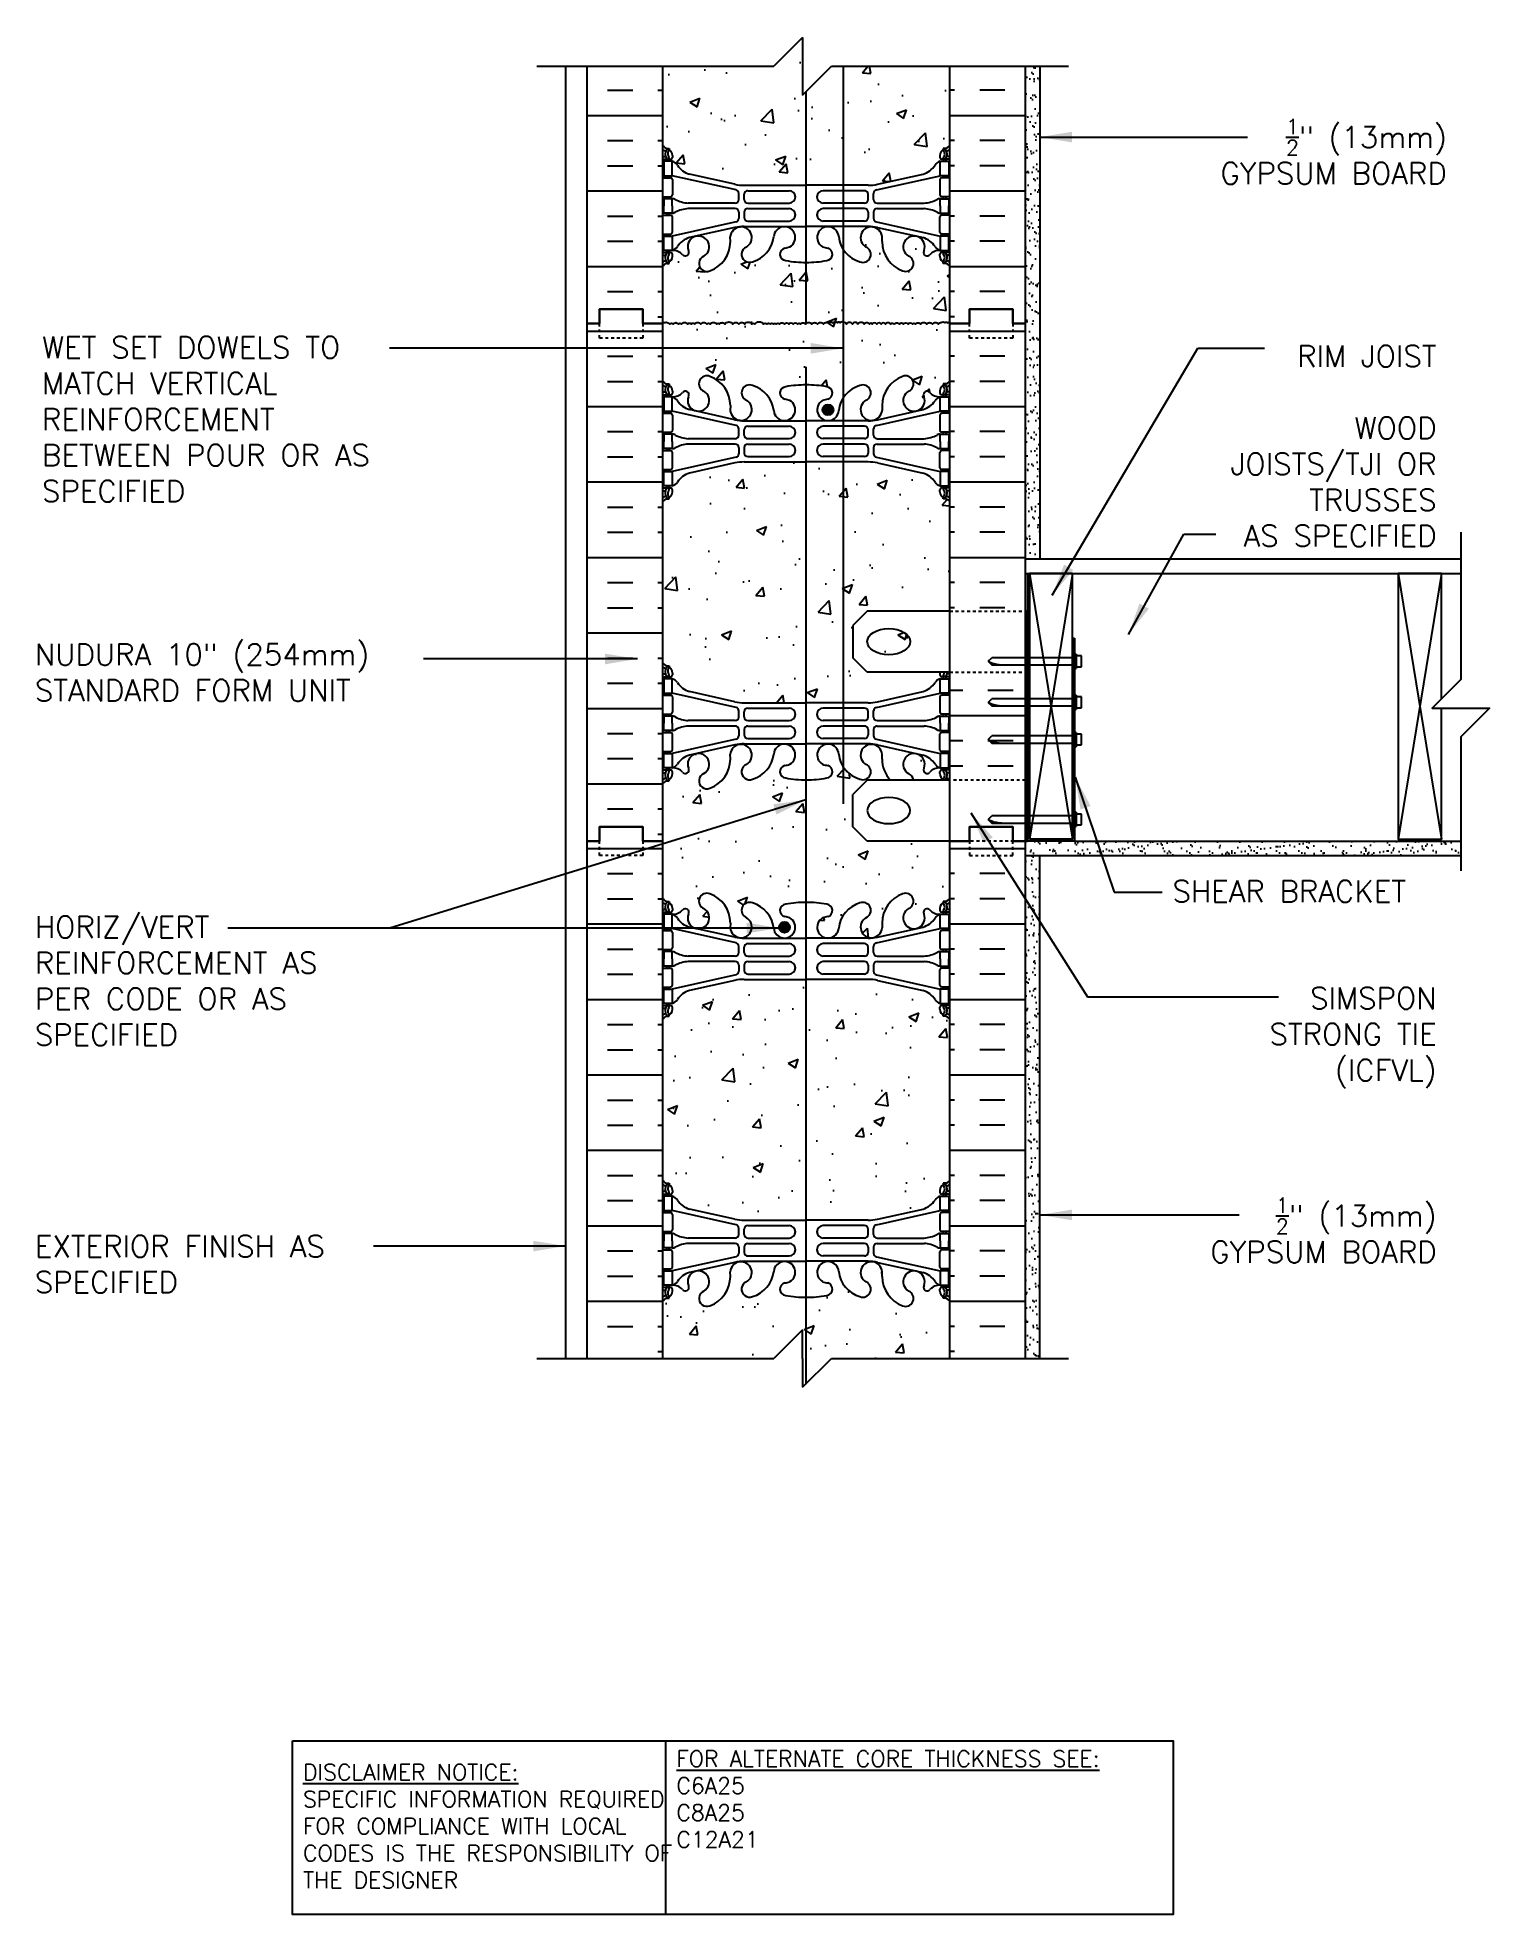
# Model space of a CAD drawing. Header units: inches. Extents: x 82.9 to 133.5, y 0.2 to 65.5.
import ezdxf

# ---------------------------------------------------------------- set-up
doc = ezdxf.new("R2010")
doc.units = ezdxf.units.IN
doc.header["$LTSCALE"] = 0.5
doc.header["$MEASUREMENT"] = 0
doc.linetypes.add('DASHED2', pattern=[0.375, 0.25, -0.125])
doc.linetypes.add('HIDDEN2', pattern=[0.1875, 0.125, -0.0625])
for name, color, linetype in [('HATCH', 12, 'Continuous'), ('line25', 2, 'Continuous'), ('LINE3', 3, 'Continuous'), ('LINE50', 5, 'Continuous'), ('LINE9', 9, 'Continuous'), ('TEXT', 4, 'Continuous'), ('Web_Edge', 9, 'Continuous')]:
    doc.layers.add(name, color=color, linetype=linetype)
doc.styles.add('DIM', font='romans.shx', dxfattribs={"width": 0.7})
doc.styles.add('ROMANS', font='romans.shx', dxfattribs={"height": 1.125})
doc.styles.get("Standard").update_dxf_attribs({"font": 'romans.shx', "height": 1.125})
doc.dimstyles.new('ext_12', dxfattribs={"dimscale": 12, "dimtxt": 0.09375, "dimasz": 0.09375, "dimexe": 0.09375, "dimexo": 0.0625, "dimgap": 0.0625, "dimtad": 1, "dimdec": 1, "dimzin": 3, "dimdsep": 46, "dimlunit": 4, "dimtxsty": 'DIM', "dimcen": 0.09, "dimdle": 0.09375, "dimclrt": 4, "dimadec": 0, "dimazin": 0, "dimtfac": 1, "dimtdec": 1, "dimtmove": 2, "dimatfit": 3, "dimfxl": 1, "dimfrac": 2, "dimtolj": 1, "dimtzin": 0, "dimarcsym": 0})
pattern_1 = [(37.5, (60.01686, 18.26224), (-0.0157483, 0.481706), [0, -0.38, 0, -0.425, 0, -0.40625]), (7.5, (60.01686, 18.26224), (0.442444, 0.7055365), [0, -0.205, 0, -0.3425, 0, -0.13125]), (327.5, (59.70936, 18.26224), (0.7785355, 0.0014148), [0, -0.125, 0, -0.45, 0, -0.5875]), (317.5, (59.70936, 18.26224), (0.7515317, 0.219419), [0, -0.0625, 0, -0.295, 0, -0.3375])]

msp = doc.modelspace()

# ---------------------------------------------------------------- texts
at = {"layer": 'TEXT', "char_height": 0.75, "style": 'ROMANS'}
for s, insert, width, attachment_point in [('\\A1;{\\H0.7x;\\S1/2;\\H1.4286x;"} (13mm) GYPSUM BOARD', (131.981, 60.372), 9.28726, 9), ('WET SET DOWELS TO MATCH VERTICAL REINFORCEMENT BETWEEN POUR OR AS SPECIFIED ', (83.098, 52.191), 13.24095, 4), ('\\A1;\\PRIM JOIST\\P\\PWOOD \\PJOISTS/TJI OR\\PTRUSSES \\PAS SPECIFIED', (131.628, 47.758), 12.00896, 9), ('NUDURA 10" (254mm) STANDARD FORM UNIT', (82.848, 43.382), 16.30345, 4), ('SHEAR BRACKET', (122.435, 35.766), 15.79937, 4), ('HORIZ/VERT REINFORCEMENT AS PER CODE OR AS SPECIFIED', (82.848, 32.654), 11.69947, 4), ('SIMSPON \\PSTRONG TIE\\P(ICFVL)', (131.628, 30.674), 15.79937, 6), ('\\A1;{\\H0.7x;\\S1/2;\\H1.4286x;"} (13mm) GYPSUM BOARD', (131.628, 22.85), 10.57544, 9), ('EXTERIOR FINISH AS SPECIFIED', (82.848, 22.796), 12.15984, 4)]:
    msp.add_mtext(s, dxfattribs=dict(at, insert=insert, width=width, attachment_point=attachment_point))
at = {"layer": 'TEXT', "char_height": 0.5625, "attachment_point": 4}
for s, insert, width in [('{\\LFOR ALTERNATE CORE THICKNESS SEE:\\P}C6A25\\PC8A25\\PC12A21', (105.174, 4.189), 23.33295), ('{\\LDISCLAIMER NOTICE:}\\PSPECIFIC INFORMATION REQUIRED FOR COMPLIANCE WITH LOCAL CODES IS THE RESPONSIBILITY OF THE DESIGNER', (92.182, 3.249), 14.00235)]:
    msp.add_mtext(s, dxfattribs=dict(at, insert=insert, width=width))

# ---------------------------------------------------------------- hatches: boundary and pattern name
at = {"layer": 'HATCH'}
h = msp.add_hatch(dxfattribs=at)
h.set_pattern_fill('AR-CONC', color=256, scale=0.5)
h.paths.add_polyline_path([(114.693, 21.516, 0.08841), (114.547, 21.614), (114.457, 21.614), (114.457, 21.655, -0.249069), (114.347, 21.863), (114.347, 21.93, -0.414214), (114.409, 21.993), (114.457, 21.993), (114.457, 22.063), (114.352, 22.063, 0.231736), (113.994, 21.912, -0.8344), (113.783, 22.037), (113.794, 22.058, 2.155404), (113.256, 21.864, -1), (113.042, 21.353, -0.311223), (112.333, 22.369), (112.334, 22.534, 1.661382), (111.773, 22.181, -1), (111.559, 21.67, -0.30095), (110.823, 22.542, 1.661382), (110.262, 22.19, 0.055617), (110.441, 22.144, -0.843243), (110.407, 21.712, -0.047544), (109.693, 21.647, -0.047544), (108.979, 21.712, -0.843243), (108.945, 22.144, 0.055617), (109.124, 22.19, 1.661382), (108.563, 22.542, -0.30095), (107.827, 21.67, -1), (107.613, 22.181, 1.661382), (107.052, 22.534), (107.053, 22.369, -0.311223), (106.344, 21.353, -1), (106.13, 21.864, 2.155404), (105.591, 22.058), (105.603, 22.037, -0.834375), (105.392, 21.912, 0.23174), (105.034, 22.063), (104.929, 22.063), (104.929, 21.993), (104.976, 21.993, -0.414214), (105.039, 21.93), (105.039, 21.863, -0.249069), (104.929, 21.655), (104.929, 21.614), (104.839, 21.614, 0.088416), (104.693, 21.516), (104.693, 19.516), (108.568, 19.516), (109.568, 20.516), (109.568, 19.516), (109.568, 18.516), (110.568, 19.516), (114.693, 19.516)])
h.paths.add_polyline_path([(114.693, 31.324, 0.08841), (114.547, 31.421), (114.457, 31.421), (114.457, 31.463, -0.249069), (114.347, 31.67), (114.347, 31.738, -0.414214), (114.409, 31.8), (114.457, 31.8), (114.457, 31.87), (114.352, 31.87, -0.155529), (114.176, 32.004, 0.180914), (113.758, 32.316), (112.178, 32.669, 0.054974), (111.851, 32.705), (109.693, 32.705), (107.535, 32.705, 0.054974), (107.208, 32.669), (105.627, 32.316, 0.180914), (105.21, 32.004, -0.155529), (105.034, 31.87), (104.929, 31.87), (104.929, 31.8), (104.976, 31.8, -0.414214), (105.039, 31.738), (105.039, 31.67, -0.249069), (104.929, 31.463), (104.929, 31.421), (104.839, 31.421, 0.088416), (104.693, 31.324), (104.693, 25.709, 0.088416), (104.839, 25.611), (104.929, 25.611), (104.929, 25.57, -0.249069), (105.039, 25.363), (105.039, 25.295, -0.414214), (104.976, 25.233), (104.929, 25.233), (104.929, 25.163), (105.034, 25.163, -0.155529), (105.21, 25.029, 0.180914), (105.627, 24.717), (107.208, 24.364, 0.054974), (107.535, 24.328), (109.693, 24.328), (111.851, 24.328, 0.054974), (112.178, 24.364), (113.758, 24.717, 0.180914), (114.176, 25.029, -0.155529), (114.352, 25.163), (114.457, 25.163), (114.457, 25.233), (114.409, 25.233, -0.414214), (114.347, 25.295), (114.347, 25.363, -0.249069), (114.457, 25.57), (114.457, 25.611), (114.547, 25.611, 0.08841), (114.693, 25.709)])
h.paths.add_polyline_path([(114.693, 37.516), (111.818, 37.516), (111.318, 38.016), (111.318, 39.141), (111.818, 39.641), (112.617, 39.641, -0.184932), (112.333, 40.369), (112.334, 40.534, 1.661382), (111.773, 40.181, -1), (111.559, 39.67, -0.30095), (110.823, 40.542, 1.661382), (110.262, 40.19, 0.055617), (110.441, 40.144, -0.843243), (110.407, 39.712, -0.047544), (109.693, 39.647, -0.047544), (108.979, 39.712, -0.843243), (108.945, 40.144, 0.055617), (109.124, 40.19, 1.661382), (108.563, 40.542, -0.30095), (107.827, 39.67, -1), (107.613, 40.181, 1.661382), (107.052, 40.534), (107.053, 40.369, -0.311223), (106.344, 39.353, -1), (106.13, 39.864, 2.155404), (105.591, 40.058), (105.603, 40.037, -0.834375), (105.392, 39.912, 0.23174), (105.034, 40.063), (104.929, 40.063), (104.929, 39.993), (104.976, 39.993, -0.414214), (105.039, 39.93), (105.039, 39.863, -0.249069), (104.929, 39.655), (104.929, 39.614), (104.839, 39.614, 0.088416), (104.693, 39.516), (104.693, 37.516), (104.693, 35.516, 0.088416), (104.839, 35.419), (104.929, 35.419), (104.929, 35.377, -0.249069), (105.039, 35.17), (105.039, 35.103, -0.414214), (104.976, 35.04), (104.929, 35.04), (104.929, 34.97), (105.034, 34.97, 0.231736), (105.392, 35.121, -0.8344), (105.603, 34.996), (105.591, 34.974, 2.155404), (106.13, 35.169, -1), (106.344, 35.68, -0.311223), (107.053, 34.664), (107.052, 34.499, 1.661382), (107.613, 34.852, -1), (107.827, 35.363, -0.30095), (108.563, 34.49, 1.661382), (109.124, 34.843, 0.055617), (108.945, 34.889, -0.843243), (108.979, 35.321, -0.047544), (109.693, 35.386, -0.047544), (110.407, 35.321, -0.843243), (110.441, 34.889, 0.055617), (110.262, 34.843, 1.661382), (110.823, 34.49, -0.30095), (111.559, 35.363, -1), (111.773, 34.852, 1.661382), (112.334, 34.499), (112.333, 34.664, -0.311223), (113.042, 35.68, -1), (113.256, 35.169, 2.155404), (113.794, 34.974), (113.783, 34.996, -0.834375), (113.994, 35.121, 0.23174), (114.352, 34.97), (114.457, 34.97), (114.457, 35.04), (114.409, 35.04, -0.414214), (114.347, 35.103), (114.347, 35.17, -0.249069), (114.457, 35.377), (114.457, 35.419), (114.547, 35.419, 0.08841), (114.693, 35.516)])
h.paths.add_polyline_path([(113.783, 40.037), (113.794, 40.058, 2.155404), (113.256, 39.864, -0.270238), (113.424, 39.641), (114.457, 39.641), (114.457, 39.655, -0.249069), (114.347, 39.863), (114.347, 39.93, -0.414214), (114.409, 39.993), (114.457, 39.993), (114.457, 40.063), (114.352, 40.063, 0.231736), (113.994, 39.912, -0.8344)], flags=17)
h.paths.add_polyline_path([(114.693, 49.324, 0.08841), (114.547, 49.421), (114.457, 49.421), (114.457, 49.463, -0.249069), (114.347, 49.67), (114.347, 49.738, -0.414214), (114.409, 49.8), (114.457, 49.8), (114.457, 49.87), (114.352, 49.87, -0.155529), (114.176, 50.004, 0.180914), (113.758, 50.316), (112.178, 50.669, 0.054974), (111.851, 50.705), (109.693, 50.705), (107.535, 50.705, 0.054974), (107.208, 50.669), (105.627, 50.316, 0.180914), (105.21, 50.004, -0.155529), (105.034, 49.87), (104.929, 49.87), (104.929, 49.8), (104.976, 49.8, -0.414214), (105.039, 49.738), (105.039, 49.67, -0.249069), (104.929, 49.463), (104.929, 49.421), (104.839, 49.421, 0.088416), (104.693, 49.324), (104.693, 43.709, 0.088416), (104.839, 43.611), (104.929, 43.611), (104.929, 43.57, -0.249069), (105.039, 43.363), (105.039, 43.295, -0.414214), (104.976, 43.233), (104.929, 43.233), (104.929, 43.163), (105.034, 43.163, -0.155529), (105.21, 43.029, 0.180914), (105.627, 42.717), (107.208, 42.364, 0.054974), (107.535, 42.328), (109.693, 42.328), (111.851, 42.328, 0.054974), (112.178, 42.364), (113.758, 42.717, 0.180914), (114.176, 43.029, -0.155529), (114.352, 43.163), (114.457, 43.163), (114.457, 43.233), (114.409, 43.233, -0.414214), (114.347, 43.295), (114.347, 43.363, -0.028911), (114.349, 43.391), (111.818, 43.391), (111.318, 43.891), (111.318, 45.016), (111.818, 45.516), (114.693, 45.516)])
h.paths.add_polyline_path([(114.693, 55.516), (114.693, 55.545, 0.520567), (114.61, 55.545, 0.520567), (114.521, 55.545, 0.520567), (114.39, 55.545, 0.520567), (114.29, 55.503, 0.520567), (114.085, 55.503, 0.520567), (113.891, 55.503, 0.520567), (113.671, 55.503, 0.520567), (113.492, 55.503, 0.520567), (113.393, 55.503, 0.520567), (113.235, 55.503, 0.520567), (113.083, 55.503, 0.520567), (112.936, 55.503, 0.520567), (112.758, 55.503, 0.272614), (112.693, 55.533, 0.272614), (112.628, 55.503, 0.520567), (112.449, 55.503, 0.520567), (112.303, 55.503, 0.520567), (112.15, 55.503, 0.520567), (111.993, 55.503, 0.520567), (111.893, 55.503, 0.520567), (111.715, 55.503, 0.520567), (111.495, 55.503, 0.520567), (111.3, 55.503, 0.520567), (111.096, 55.503, 0.520567), (110.996, 55.545, 0.520567), (110.865, 55.545, 0.520567), (110.776, 55.545, 0.520567), (110.693, 55.545, 0.520567), (110.61, 55.545, 0.520567), (110.521, 55.545, 0.520567), (110.39, 55.545, 0.520567), (110.29, 55.503, 0.520567), (110.085, 55.503, 0.520567), (109.891, 55.503, 0.520567), (109.671, 55.503, 0.520567), (109.492, 55.503, 0.520567), (109.393, 55.503, 0.520567), (109.235, 55.503, 0.520567), (109.083, 55.503, 0.520567), (108.936, 55.503, 0.520567), (108.758, 55.503, 0.520567), (108.643, 55.503, 0.520567), (108.553, 55.503, 0.520567), (108.433, 55.503, 0.520567), (108.317, 55.503, 0.520567), (108.212, 55.503, 0.520567), (107.906, 55.503, 0.520567), (107.796, 55.503, 0.520567), (107.549, 55.503, 0.520567), (107.35, 55.503, 0.520567), (107.14, 55.503, 0.520567), (106.862, 55.503, 0.520567), (106.673, 55.503, 0.520567), (106.579, 55.503, 0.520567), (106.353, 55.503, 0.520567), (106.232, 55.503, 0.520567), (106.023, 55.503, 0.520567), (105.813, 55.503, 0.520567), (105.687, 55.503, 0.520567), (105.561, 55.503, 0.520567), (105.351, 55.503, 0.520567), (105.246, 55.503, 0.520567), (105.062, 55.503, 0.520567), (104.942, 55.503, 0.432813), (104.693, 55.516), (104.693, 53.516, 0.088416), (104.839, 53.419), (104.929, 53.419), (104.929, 53.377, -0.249069), (105.039, 53.17), (105.039, 53.103, -0.414214), (104.976, 53.04), (104.929, 53.04), (104.929, 52.97), (105.034, 52.97, 0.231736), (105.392, 53.121, -0.8344), (105.603, 52.996), (105.591, 52.974, 2.155404), (106.13, 53.169, -1), (106.344, 53.68, -0.311223), (107.053, 52.664), (107.052, 52.499, 1.661382), (107.613, 52.852, -1), (107.827, 53.363, -0.30095), (108.563, 52.49, 1.661382), (109.124, 52.843, 0.055617), (108.945, 52.889, -0.843243), (108.979, 53.321, -0.047544), (109.693, 53.386, -0.047544), (110.407, 53.321, -0.843243), (110.441, 52.889, 0.055617), (110.262, 52.843, 1.661382), (110.823, 52.49, -0.30095), (111.559, 53.363, -1), (111.773, 52.852, 1.661382), (112.334, 52.499), (112.333, 52.664, -0.311223), (113.042, 53.68, -1), (113.256, 53.169, 2.155404), (113.794, 52.974), (113.783, 52.996, -0.834375), (113.994, 53.121, 0.23174), (114.352, 52.97), (114.457, 52.97), (114.457, 53.04), (114.409, 53.04, -0.414214), (114.347, 53.103), (114.347, 53.17, -0.249069), (114.457, 53.377), (114.457, 53.419), (114.547, 53.419, 0.08841), (114.693, 53.516)])
h.paths.add_polyline_path([(114.693, 57.516, 0.08841), (114.547, 57.614), (114.457, 57.614), (114.457, 57.655, -0.249069), (114.347, 57.863), (114.347, 57.93, -0.414214), (114.409, 57.993), (114.457, 57.993), (114.457, 58.063), (114.352, 58.063, 0.231736), (113.994, 57.912, -0.8344), (113.783, 58.037), (113.794, 58.058, 2.155404), (113.256, 57.864, -1), (113.042, 57.353, -0.311223), (112.333, 58.369), (112.334, 58.534, 1.661382), (111.773, 58.181, -1), (111.559, 57.67, -0.30095), (110.823, 58.542, 1.661382), (110.262, 58.19, 0.055617), (110.441, 58.144, -0.843243), (110.407, 57.712, -0.047544), (109.693, 57.647, -0.047544), (108.979, 57.712, -0.843243), (108.945, 58.144, 0.055617), (109.124, 58.19, 1.661382), (108.563, 58.542, -0.30095), (107.827, 57.67, -1), (107.613, 58.181, 1.661382), (107.052, 58.534), (107.053, 58.369, -0.311223), (106.344, 57.353, -1), (106.13, 57.864, 2.155404), (105.591, 58.058), (105.603, 58.037, -0.834375), (105.392, 57.912, 0.23174), (105.034, 58.063), (104.929, 58.063), (104.929, 57.993), (104.976, 57.993, -0.414214), (105.039, 57.93), (105.039, 57.863, -0.249069), (104.929, 57.655), (104.929, 57.614), (104.839, 57.614, 0.088416), (104.693, 57.516), (104.693, 55.516, -0.432813), (104.942, 55.503, -0.520567), (105.062, 55.503, -0.520567), (105.246, 55.503, -0.520567), (105.351, 55.503, -0.520567), (105.561, 55.503, -0.520567), (105.687, 55.503, -0.520567), (105.813, 55.503, -0.520567), (106.023, 55.503, -0.520567), (106.232, 55.503, -0.520567), (106.353, 55.503, -0.520567), (106.579, 55.503, -0.520567), (106.673, 55.503, -0.520567), (106.862, 55.503, -0.520567), (107.14, 55.503, -0.520567), (107.35, 55.503, -0.520567), (107.549, 55.503, -0.520567), (107.796, 55.503, -0.520567), (107.906, 55.503, -0.520567), (108.212, 55.503, -0.520567), (108.317, 55.503, -0.520567), (108.433, 55.503, -0.520567), (108.553, 55.503, -0.520567), (108.643, 55.503, -0.520567), (108.758, 55.503, -0.520567), (108.936, 55.503, -0.520567), (109.083, 55.503, -0.520567), (109.235, 55.503, -0.520567), (109.393, 55.503, -0.520567), (109.492, 55.503, -0.520567), (109.671, 55.503, -0.520567), (109.891, 55.503, -0.520567), (110.085, 55.503, -0.520567), (110.29, 55.503, -0.520567), (110.39, 55.545, -0.520567), (110.521, 55.545, -0.520567), (110.61, 55.545, -0.520567), (110.693, 55.545, -0.520567), (110.776, 55.545, -0.520567), (110.865, 55.545, -0.520567), (110.996, 55.545, -0.520567), (111.096, 55.503, -0.520567), (111.3, 55.503, -0.520567), (111.495, 55.503, -0.520567), (111.715, 55.503, -0.520567), (111.893, 55.503, -0.520567), (111.993, 55.503, -0.520567), (112.15, 55.503, -0.520567), (112.303, 55.503, -0.520567), (112.449, 55.503, -0.520567), (112.628, 55.503, -0.272614), (112.693, 55.533, -0.272614), (112.758, 55.503, -0.520567), (112.936, 55.503, -0.520567), (113.083, 55.503, -0.520567), (113.235, 55.503, -0.520567), (113.393, 55.503, -0.520567), (113.492, 55.503, -0.520567), (113.671, 55.503, -0.520567), (113.891, 55.503, -0.520567), (114.085, 55.503, -0.520567), (114.29, 55.503, -0.520567), (114.39, 55.545, -0.520567), (114.521, 55.545, -0.520567), (114.61, 55.545, -0.520567), (114.693, 55.545)])
h.paths.add_polyline_path([(114.457, 61.611), (114.547, 61.611, 0.08841), (114.693, 61.709), (114.693, 64.469), (110.568, 64.469), (109.568, 63.469), (109.568, 65.469), (108.568, 64.469), (104.693, 64.469), (104.693, 61.709, 0.088416), (104.839, 61.611), (104.929, 61.611), (104.929, 61.57, -0.249069), (105.039, 61.363), (105.039, 61.295, -0.414214), (104.976, 61.233), (104.929, 61.233), (104.929, 61.163), (105.034, 61.163, -0.155529), (105.21, 61.029, 0.180914), (105.627, 60.717), (107.208, 60.364, 0.054974), (107.535, 60.328), (109.693, 60.328), (111.851, 60.328, 0.054974), (112.178, 60.364), (113.758, 60.717, 0.180914), (114.176, 61.029, -0.155529), (114.352, 61.163), (114.457, 61.163), (114.457, 61.233), (114.409, 61.233, -0.414214), (114.347, 61.295), (114.347, 61.363, -0.249069), (114.457, 61.57)])
h = msp.add_hatch(dxfattribs=at)
h.set_pattern_fill('INSUL', color=256, scale=7, style=0)
h.set_pattern_definition([(0, (-2821.4687, -341.493), (0, 2.625), []), (0, (-2821.4687, -340.618), (0, 2.625), [0.875, -0.875]), (0, (-2821.4687, -339.743), (0, 2.625), [0.875, -0.875])])
h.paths.add_polyline_path([(104.693, 64.469), (102.068, 64.469), (102.068, 55.516), (102.505, 55.516), (102.505, 56.016), (104.005, 56.016), (104.005, 55.516), (104.693, 55.516)])
h = msp.add_hatch(dxfattribs=at)
h.set_pattern_fill('INSUL', color=256, scale=7, style=0)
h.set_pattern_definition([(180, (3040.8544, -341.493), (0, 2.625), []), (180, (3040.8544, -340.618), (0, 2.625), [0.875, -0.875]), (180, (3040.8544, -339.743), (0, 2.625), [0.875, -0.875])])
h.paths.add_polyline_path([(117.318, 64.469), (114.693, 64.469), (114.693, 55.516), (115.38, 55.516), (115.38, 56.016), (116.88, 56.016), (116.88, 55.516), (117.318, 55.516)])
h = msp.add_hatch(dxfattribs=at)
h.set_pattern_fill('AR-SAND', color=256, scale=0.25, style=0)
h.set_pattern_definition(pattern_1)
h.paths.add_polyline_path([(117.818, 64.469), (117.318, 64.469), (117.318, 47.329), (117.818, 47.329)])
h = msp.add_hatch(dxfattribs=at)
h.set_pattern_fill('INSUL', color=256, scale=7, style=0)
h.set_pattern_definition([(0, (-2821.4687, -359.493), (0, 2.625), []), (0, (-2821.4687, -358.618), (0, 2.625), [0.875, -0.875]), (0, (-2821.4687, -357.743), (0, 2.625), [0.875, -0.875])])
h.paths.add_polyline_path([(102.068, 37.516), (102.505, 37.516), (102.505, 38.016), (104.005, 38.016), (104.005, 37.516), (104.693, 37.516), (104.693, 55.516), (104.005, 55.516), (104.005, 56.016), (102.505, 56.016), (102.505, 55.516), (102.068, 55.516)])
h = msp.add_hatch(dxfattribs=at)
h.set_pattern_fill('INSUL', color=256, scale=7, style=0)
h.set_pattern_definition([(180, (3040.8544, -359.493), (0, 2.625), []), (180, (3040.8544, -358.618), (0, 2.625), [0.875, -0.875]), (180, (3040.8544, -357.743), (0, 2.625), [0.875, -0.875])])
h.paths.add_polyline_path([(114.693, 45.516), (117.318, 45.516), (117.318, 55.516), (116.88, 55.516), (116.88, 56.016), (115.38, 56.016), (115.38, 55.516), (114.693, 55.516)])
h = msp.add_hatch(dxfattribs=at)
h.set_pattern_fill('AR-CONC', color=256, scale=0.5, style=0)
h.set_pattern_definition([(50, (-76.9897, 24.948), (3.5863, -0.31376), [0.375, -4.125]), (355, (-76.9897, 24.948), (-0.69376, 3.76096), [0.3, -3.3]), (100.4514, (-76.6908, 24.9218), (2.89255, 3.4472), [0.3187, -3.50571]), (46.1842, (-76.9897, 25.948), (5.33621, -0.8276), [0.5625, -6.1875]), (96.6356, (-76.545, 25.879), (4.67331, 4.87059), [0.47805, -5.25856]), (351.1842, (-76.9897, 25.948), (4.67331, 4.8706), [0.45, -4.95]), (21, (-76.4897, 25.698), (2.984535, -2.013094), [0.375, -4.125]), (326, (-76.4897, 25.698), (1.21658, 3.62575), [0.3, -3.3]), (71.4514, (-76.241, 25.53), (4.20111, 1.61265), [0.3187, -3.50571]), (37.5, (-76.9897, 24.9479), (0.060799, 1.664469), [0, -3.26, 0, -3.35, 0, -3.3125]), (7.5, (-76.9897, 24.9479), (1.315348, 1.972059), [0, -1.91, 0, -3.185, 0, -1.2625]), (327.5, (-78.1047, 24.9479), (2.669112, -0.112774), [0, -1.25, 0, -3.9, 0, -5.175]), (317.5, (-78.6047, 24.948), (2.91593, 0.500525), [0, -1.625, 0, -2.59, 0, -3.675])])
edge = h.paths.add_edge_path()
edge.add_ellipse((112.564, 44.454), major_axis=(-0.746, 0), ratio=0.610344, start_angle=0, end_angle=360)
h = msp.add_hatch(dxfattribs=at)
h.set_pattern_fill('INSUL', color=256, scale=7, style=0)
h.set_pattern_definition([(0, (60.0169, 18.2622), (0, 2.625), []), (0, (60.0169, 19.1372), (0, 2.625), [0.875, -0.875]), (0, (60.0169, 20.0122), (0, 2.625), [0.875, -0.875])])
h.paths.add_polyline_path([(117.318, 43.391), (114.693, 43.391), (114.693, 39.641), (117.318, 39.641)])
h = msp.add_hatch(dxfattribs=at)
h.set_pattern_fill('INSUL', color=256, scale=7, style=0)
h.set_pattern_definition([(0, (-2821.4687, -377.493), (0, 2.625), []), (0, (-2821.4687, -376.618), (0, 2.625), [0.875, -0.875]), (0, (-2821.4687, -375.743), (0, 2.625), [0.875, -0.875])])
h.paths.add_polyline_path([(102.068, 19.516), (102.505, 19.516), (102.505, 20.016), (104.005, 20.016), (104.005, 19.516), (104.693, 19.516), (104.693, 37.516), (104.005, 37.516), (104.005, 38.016), (102.505, 38.016), (102.505, 37.516), (102.068, 37.516)])
h = msp.add_hatch(dxfattribs=at)
h.set_pattern_fill('INSUL', color=256, scale=7, style=0)
h.set_pattern_definition([(180, (3040.8544, -377.493), (0, 2.625), []), (180, (3040.8544, -376.618), (0, 2.625), [0.875, -0.875]), (180, (3040.8544, -375.743), (0, 2.625), [0.875, -0.875])])
h.paths.add_polyline_path([(117.318, 19.516), (116.88, 19.516), (116.88, 20.016), (115.38, 20.016), (115.38, 19.516), (114.693, 19.516), (114.693, 37.516), (115.38, 37.516), (115.38, 38.016), (116.88, 38.016), (116.88, 37.516), (117.318, 37.516)])
h = msp.add_hatch(dxfattribs=at)
h.set_pattern_fill('AR-SAND', color=256, scale=0.25, style=0)
h.set_pattern_definition(pattern_1)
h.paths.add_polyline_path([(132.469, 37.016), (132.469, 37.516), (119.023, 37.516), (117.398, 37.516), (117.318, 37.516), (117.318, 37.016)])
h = msp.add_hatch(dxfattribs=at)
h.set_pattern_fill('AR-SAND', color=256, scale=0.25, style=0)
h.set_pattern_definition(pattern_1)
h.paths.add_polyline_path([(117.818, 37.016), (117.318, 37.016), (117.318, 19.516), (117.818, 19.516)])
at = {"layer": 'LINE3'}
for points in [[(110.261, 52.518, 1), (110.636, 52.518, 1)], [(108.749, 34.518, 1), (109.124, 34.518, 1)]]:
    msp.add_hatch(color=256, dxfattribs=at).paths.add_polyline_path(points)

# ---------------------------------------------------------------- linework, layer by layer
at = {"layer": 'HATCH'}
for p, q in [((117.46, 46.829), (118.96, 37.579)), ((118.96, 46.829), (117.46, 37.579)), ((130.297, 46.829), (131.797, 37.579)), ((131.797, 46.829), (130.297, 37.579))]:
    msp.add_line(p, q, dxfattribs=at)
for points in [[(104.693, 55.516, -0.432813), (104.942, 55.503, -0.520567), (105.062, 55.503, -0.520567), (105.246, 55.503, -0.520567), (105.351, 55.503, -0.520567), (105.561, 55.503, -0.520567), (105.687, 55.503, -0.520567), (105.813, 55.503, -0.520567), (106.023, 55.503, -0.520567), (106.232, 55.503, -0.520567), (106.353, 55.503, -0.520567), (106.579, 55.503, -0.520567), (106.673, 55.503, -0.520567), (106.862, 55.503, -0.520567), (107.14, 55.503, -0.520567), (107.35, 55.503, -0.520567), (107.549, 55.503, -0.520567), (107.796, 55.503, -0.520567), (107.906, 55.503, -0.520567), (108.212, 55.503, -0.520567), (108.317, 55.503, -0.520567), (108.433, 55.503, -0.520567), (108.553, 55.503, -0.520567), (108.643, 55.503, -0.520567), (108.758, 55.503, -0.520567), (108.936, 55.503, -0.520567), (109.083, 55.503, -0.520567), (109.235, 55.503, -0.520567), (109.393, 55.503, -0.520567), (109.492, 55.503, -0.520567), (109.671, 55.503, -0.520567), (109.891, 55.503, -0.520567), (110.085, 55.503, -0.520567), (110.29, 55.503, -0.520567), (110.39, 55.545, -0.520567), (110.521, 55.545, -0.520567), (110.61, 55.545, -0.520567), (110.693, 55.545)], [(112.693, 55.533, 0.272614), (112.628, 55.503, 0.520567), (112.449, 55.503, 0.520567), (112.303, 55.503, 0.520567), (112.15, 55.503, 0.520567), (111.993, 55.503, 0.520567), (111.893, 55.503, 0.520567), (111.715, 55.503, 0.520567), (111.495, 55.503, 0.520567), (111.3, 55.503, 0.520567), (111.096, 55.503, 0.520567), (110.996, 55.545, 0.520567), (110.865, 55.545, 0.520567), (110.776, 55.545, 0.520567), (110.693, 55.545)], [(112.693, 55.533, -0.272614), (112.758, 55.503, -0.520567), (112.936, 55.503, -0.520567), (113.083, 55.503, -0.520567), (113.235, 55.503, -0.520567), (113.393, 55.503, -0.520567), (113.492, 55.503, -0.520567), (113.671, 55.503, -0.520567), (113.891, 55.503, -0.520567), (114.085, 55.503, -0.520567), (114.29, 55.503, -0.520567), (114.39, 55.545, -0.520567), (114.521, 55.545, -0.520567), (114.61, 55.545, -0.520567), (114.693, 55.545)]]:
    msp.add_lwpolyline(points, format="xyb", dxfattribs=at)
at = {"layer": 'line25'}
for p, q in [((104.693, 64.469), (104.693, 55.516)), ((114.693, 55.516), (114.693, 64.469)), ((104.693, 55.516), (104.693, 37.516)), ((114.693, 31.891), (114.693, 55.516)), ((117.318, 46.829), (132.469, 46.829)), ((118.96, 44.579), (118.96, 37.579)), ((104.693, 37.516), (104.693, 19.516)), ((118.96, 37.579), (117.46, 37.579)), ((119.023, 37.516), (132.469, 37.516)), ((119.023, 37.516), (120.335, 37.516)), ((114.693, 19.516), (114.693, 31.891))]:
    msp.add_line(p, q, dxfattribs=at)
at = {"layer": 'line25', "color": 9}
for p, q in [((116.023, 43.77), (116.148, 43.895)), ((116.023, 43.77), (116.148, 43.645)), ((119.085, 44.02), (119.023, 44.02)), ((119.023, 44.02), (119.023, 43.52)), ((119.085, 44.02), (119.085, 43.52)), ((119.273, 43.958), (119.085, 43.958)), ((119.273, 43.583), (119.273, 43.958)), ((119.023, 43.52), (119.085, 43.52)), ((119.085, 43.583), (119.273, 43.583)), ((116.023, 42.342), (116.148, 42.467)), ((119.085, 42.592), (119.023, 42.592)), ((119.023, 42.592), (119.023, 42.092)), ((119.085, 42.592), (119.085, 42.092)), ((119.273, 42.529), (119.085, 42.529)), ((119.273, 42.154), (119.273, 42.529)), ((116.023, 42.342), (116.148, 42.217)), ((119.023, 42.092), (119.085, 42.092)), ((119.085, 42.154), (119.273, 42.154)), ((116.023, 41.048), (116.148, 41.173)), ((119.085, 41.298), (119.023, 41.298)), ((119.023, 41.298), (119.023, 40.798)), ((119.085, 41.298), (119.085, 40.798)), ((119.273, 41.235), (119.085, 41.235)), ((119.273, 40.86), (119.273, 41.235)), ((116.023, 41.048), (116.148, 40.923)), ((119.023, 40.798), (119.085, 40.798)), ((119.085, 40.86), (119.273, 40.86)), ((116.023, 38.269), (116.148, 38.394)), ((116.023, 38.269), (116.148, 38.144)), ((119.085, 38.519), (119.023, 38.519)), ((119.023, 38.519), (119.023, 38.019)), ((119.023, 38.019), (119.085, 38.019)), ((119.085, 38.519), (119.085, 38.019)), ((119.273, 38.456), (119.085, 38.456)), ((119.085, 38.081), (119.273, 38.081)), ((119.273, 38.081), (119.273, 38.456))]:
    msp.add_line(p, q, dxfattribs=at)
at = {"layer": 'line25'}
msp.add_lwpolyline([(117.46, 37.579), (118.96, 37.579), (118.96, 46.829), (117.46, 46.829)], close=True, dxfattribs=at)
msp.add_lwpolyline([(131.797, 42.47), (131.797, 46.829), (130.297, 46.829), (130.297, 37.579), (131.797, 37.579), (131.797, 42.141)], dxfattribs=at)
at = {"layer": 'line25', "color": 9}
for points in [[(116.148, 43.645), (119.023, 43.645), (119.023, 43.895), (116.148, 43.895)], [(116.148, 42.217), (119.023, 42.217), (119.023, 42.467), (116.148, 42.467)], [(116.148, 40.923), (119.023, 40.923), (119.023, 41.173), (116.148, 41.173)], [(116.148, 38.144), (119.023, 38.144), (119.023, 38.394), (116.148, 38.394)]]:
    msp.add_lwpolyline(points, dxfattribs=at)
for points in [[(116.023, 43.77), (116.221, 43.693), (116.592, 43.645)], [(116.023, 42.342), (116.221, 42.264), (116.592, 42.217)], [(116.023, 41.048), (116.221, 40.97), (116.592, 40.923)], [(116.023, 38.269), (116.221, 38.191), (116.592, 38.144)]]:
    msp.add_spline(points, degree=3, dxfattribs=at)
at = {"layer": 'LINE3'}
for p, q in [((110.977, 64.469), (110.977, 38.811)), ((109.676, 63.577), (109.676, 55.51)), ((109.676, 54.01), (109.676, 18.624))]:
    msp.add_line(p, q, dxfattribs=at)
for centre in [(110.449, 52.518), (108.937, 34.518)]:
    msp.add_circle(centre, 0.188, dxfattribs=at)
at = {"layer": 'LINE50'}
for p, q in [((102.068, 55.516), (102.068, 64.469)), ((117.318, 55.516), (117.318, 64.469)), ((102.068, 37.516), (102.068, 55.516)), ((117.318, 37.516), (117.318, 55.516)), ((102.068, 19.516), (102.068, 37.516)), ((117.318, 19.516), (117.318, 37.516))]:
    msp.add_line(p, q, dxfattribs=at)
for points in [[(102.068, 55.516), (102.505, 55.516), (102.505, 56.016), (104.005, 56.016), (104.005, 55.516), (104.693, 55.516)], [(104.693, 55.516), (104.005, 55.516), (104.005, 56.016), (102.505, 56.016), (102.505, 55.516), (102.068, 55.516)], [(117.318, 55.516), (116.88, 55.516), (116.88, 56.016), (115.38, 56.016), (115.38, 55.516), (114.693, 55.516)], [(114.693, 55.516), (115.38, 55.516), (115.38, 56.016), (116.88, 56.016), (116.88, 55.516), (117.318, 55.516)], [(104.693, 37.516), (104.005, 37.516), (104.005, 38.016), (102.505, 38.016), (102.505, 37.516), (102.068, 37.516)], [(102.068, 37.516), (102.505, 37.516), (102.505, 38.016), (104.005, 38.016), (104.005, 37.516), (104.693, 37.516)], [(114.693, 37.516), (115.38, 37.516), (115.38, 38.016), (116.88, 38.016), (116.88, 37.516), (117.318, 37.516)], [(117.318, 37.516), (116.88, 37.516), (116.88, 38.016), (115.38, 38.016), (115.38, 37.516), (114.693, 37.516)]]:
    msp.add_lwpolyline(points, dxfattribs=at)
at = {"layer": 'LINE9'}
for p, q in [((109.568, 65.469), (108.568, 64.469)), ((109.568, 65.469), (109.568, 63.469)), ((100.318, 64.469), (108.568, 64.469)), ((101.318, 64.469), (101.318, 19.516)), ((109.568, 63.469), (110.568, 64.469)), ((110.568, 64.469), (118.818, 64.469)), ((117.818, 64.469), (117.818, 47.329)), ((117.318, 47.329), (132.469, 47.329)), ((117.398, 46.829), (117.398, 37.516)), ((111.818, 45.516), (111.318, 45.016)), ((114.693, 45.516), (111.818, 45.516)), ((118.96, 44.579), (119.023, 44.579)), ((119.023, 44.579), (119.023, 37.516)), ((111.818, 43.391), (111.318, 43.891)), ((114.693, 43.391), (111.818, 43.391)), ((111.818, 39.641), (111.318, 39.141)), ((114.693, 39.641), (111.818, 39.641)), ((111.818, 37.516), (111.318, 38.016)), ((114.693, 37.516), (111.818, 37.516)), ((119.023, 37.516), (117.398, 37.516)), ((117.318, 37.016), (132.469, 37.016)), ((117.818, 19.516), (117.818, 37.016)), ((109.568, 20.516), (108.568, 19.516)), ((109.568, 19.516), (109.568, 20.516)), ((100.318, 19.516), (108.568, 19.516)), ((109.568, 18.516), (110.568, 19.516)), ((109.568, 19.516), (109.568, 18.516)), ((110.568, 19.516), (118.818, 19.516))]:
    msp.add_line(p, q, dxfattribs=at)
at = {"layer": 'LINE9', "linetype": 'HIDDEN2'}
for p, q in [((114.693, 45.516), (117.318, 45.516)), ((114.693, 43.391), (117.318, 43.391)), ((117.318, 39.641), (114.693, 39.641)), ((117.318, 37.516), (114.693, 37.516))]:
    msp.add_line(p, q, dxfattribs=at)
at = {"layer": 'LINE9', "linetype": 'DASHED2', "ltscale": 0.15}
for points in [[(104.005, 55.516), (104.005, 55.516), (104.005, 55.016), (102.505, 55.016), (102.505, 55.516), (102.505, 55.516)], [(116.88, 55.516), (116.88, 55.516), (116.88, 55.016), (115.38, 55.016), (115.38, 55.516), (115.38, 55.516)], [(104.005, 37.516), (104.005, 37.516), (104.005, 37.016), (102.505, 37.016), (102.505, 37.516), (102.505, 37.516)], [(115.38, 37.516), (115.38, 37.516), (115.38, 37.016), (116.88, 37.016), (116.88, 37.516), (116.88, 37.516)]]:
    msp.add_lwpolyline(points, dxfattribs=at)
at = {"layer": 'LINE9'}
for points in [[(132.469, 48.266), (132.469, 45.899)], [(132.469, 46.829), (132.469, 43.141), (131.469, 42.141), (133.469, 42.141), (132.469, 41.141), (132.469, 36.487)], [(111.318, 45.016), (111.318, 43.891)], [(111.318, 38.016), (111.318, 39.141)]]:
    msp.add_lwpolyline(points, dxfattribs=at)
msp.add_lwpolyline([(117.318, 37.516), (117.398, 37.516), (117.398, 45.516), (117.318, 45.516)], close=True, dxfattribs=at)
msp.add_ellipse((112.564, 44.454), major_axis=(-0.746, 0), ratio=0.610344, dxfattribs=at)
at = {"layer": 'LINE9', "extrusion": (0, 0, -1)}
msp.add_ellipse((112.564, 38.579), major_axis=(-0.746, 0), ratio=0.610344, dxfattribs=at)
at = {"layer": 'TEXT'}
msp.add_lwpolyline([(91.815, 6.215), (104.799, 6.215), (104.799, 0.177), (91.815, 0.177)], close=True, dxfattribs=at)
msp.add_lwpolyline([(104.799, 6.215), (122.459, 6.215), (122.459, 0.177), (104.799, 0.177)], dxfattribs=at)
at = {"layer": 'Web_Edge'}
for p, q in [((104.839, 61.611), (104.929, 61.611)), ((104.929, 61.611), (104.929, 61.57)), ((114.547, 61.611), (114.457, 61.611)), ((114.457, 61.611), (114.457, 61.57)), ((104.693, 61.333), (104.771, 61.333)), ((104.693, 61.233), (104.976, 61.233)), ((104.839, 61.233), (104.839, 61.163)), ((104.929, 61.233), (104.929, 61.163)), ((105.039, 61.363), (105.039, 61.295)), ((114.347, 61.363), (114.347, 61.295)), ((114.693, 61.233), (114.409, 61.233)), ((114.457, 61.233), (114.457, 61.163)), ((114.547, 61.233), (114.547, 61.163)), ((114.693, 61.333), (114.615, 61.333)), ((104.693, 60.593), (104.976, 60.593)), ((104.839, 60.663), (104.839, 60.593)), ((104.929, 60.663), (104.929, 60.593)), ((107.251, 60.166), (105.034, 60.663)), ((105.039, 60.53), (105.039, 59.995)), ((107.208, 60.364), (105.627, 60.717)), ((107.535, 60.328), (109.693, 60.328)), ((107.662, 60.142), (109.101, 60.142)), ((111.851, 60.328), (109.693, 60.328)), ((111.724, 60.142), (110.285, 60.142)), ((112.134, 60.166), (114.352, 60.663)), ((112.178, 60.364), (113.758, 60.717)), ((114.347, 60.53), (114.347, 59.995)), ((114.693, 60.593), (114.409, 60.593)), ((114.457, 60.663), (114.457, 60.593)), ((114.547, 60.663), (114.547, 60.593)), ((104.693, 59.933), (104.976, 59.933)), ((104.839, 59.933), (104.839, 59.863)), ((104.929, 59.933), (104.929, 59.863)), ((107.224, 59.707), (105.587, 59.707)), ((107.224, 59.518), (105.587, 59.518)), ((107.349, 59.832), (107.349, 60.044)), ((107.537, 59.833), (107.537, 60.017)), ((107.662, 59.708), (109.101, 59.708)), ((107.662, 59.518), (109.101, 59.518)), ((111.724, 59.708), (110.285, 59.708)), ((111.724, 59.518), (110.285, 59.518)), ((111.849, 59.833), (111.849, 60.017)), ((112.037, 59.832), (112.037, 60.044)), ((112.162, 59.707), (113.799, 59.707)), ((112.162, 59.518), (113.799, 59.518)), ((114.693, 59.933), (114.409, 59.933)), ((114.457, 59.933), (114.457, 59.863)), ((114.547, 59.933), (114.547, 59.863)), ((104.693, 59.293), (104.976, 59.293)), ((104.839, 59.293), (104.839, 59.363)), ((104.929, 59.293), (104.929, 59.363)), ((107.251, 59.059), (105.034, 58.563)), ((105.039, 58.695), (105.039, 59.23)), ((107.208, 58.861), (105.627, 58.508)), ((107.349, 59.393), (107.349, 59.181)), ((107.535, 58.897), (109.693, 58.897)), ((107.537, 59.393), (107.537, 59.209)), ((107.662, 59.084), (109.101, 59.084)), ((111.851, 58.897), (109.693, 58.897)), ((111.724, 59.084), (110.285, 59.084)), ((111.849, 59.393), (111.849, 59.209)), ((112.037, 59.393), (112.037, 59.181)), ((112.134, 59.059), (114.352, 58.563)), ((112.178, 58.861), (113.758, 58.508)), ((114.347, 58.695), (114.347, 59.23)), ((114.693, 59.293), (114.409, 59.293)), ((114.457, 59.293), (114.457, 59.363)), ((114.547, 59.293), (114.547, 59.363)), ((104.693, 58.633), (104.976, 58.633)), ((104.839, 58.563), (104.839, 58.633)), ((104.929, 58.563), (104.929, 58.633)), ((107.053, 58.369), (107.052, 58.534)), ((112.333, 58.369), (112.334, 58.534)), ((114.693, 58.633), (114.409, 58.633)), ((114.457, 58.563), (114.457, 58.633)), ((114.547, 58.563), (114.547, 58.633)), ((104.693, 57.993), (104.976, 57.993)), ((104.693, 57.893), (104.771, 57.893)), ((104.839, 57.993), (104.839, 58.063)), ((104.839, 57.614), (104.929, 57.614)), ((104.929, 57.993), (104.929, 58.063)), ((104.929, 57.614), (104.929, 57.655)), ((105.039, 57.863), (105.039, 57.93)), ((105.591, 58.058), (105.603, 58.037)), ((113.794, 58.058), (113.783, 58.037)), ((114.347, 57.863), (114.347, 57.93)), ((114.693, 57.993), (114.409, 57.993)), ((114.457, 57.993), (114.457, 58.063)), ((114.457, 57.614), (114.457, 57.655)), ((114.547, 57.614), (114.457, 57.614)), ((114.547, 57.993), (114.547, 58.063)), ((114.693, 57.893), (114.615, 57.893)), ((104.693, 53.14), (104.771, 53.14)), ((104.693, 53.04), (104.976, 53.04)), ((104.839, 53.419), (104.929, 53.419)), ((104.839, 53.04), (104.839, 52.97)), ((104.929, 53.419), (104.929, 53.377)), ((104.929, 53.04), (104.929, 52.97)), ((105.039, 53.17), (105.039, 53.103)), ((105.591, 52.974), (105.603, 52.996)), ((113.794, 52.974), (113.783, 52.996)), ((114.347, 53.17), (114.347, 53.103)), ((114.693, 53.04), (114.409, 53.04)), ((114.547, 53.419), (114.457, 53.419)), ((114.457, 53.419), (114.457, 53.377)), ((114.457, 53.04), (114.457, 52.97)), ((114.547, 53.04), (114.547, 52.97)), ((114.693, 53.14), (114.615, 53.14)), ((104.693, 52.4), (104.976, 52.4)), ((104.839, 52.47), (104.839, 52.4)), ((104.929, 52.47), (104.929, 52.4)), ((107.251, 51.974), (105.034, 52.47)), ((105.039, 52.338), (105.039, 51.803)), ((107.208, 52.172), (105.627, 52.525)), ((107.053, 52.664), (107.052, 52.499)), ((112.134, 51.974), (114.352, 52.47)), ((112.178, 52.172), (113.758, 52.525)), ((112.333, 52.664), (112.334, 52.499)), ((114.347, 52.338), (114.347, 51.803)), ((114.693, 52.4), (114.409, 52.4)), ((114.457, 52.47), (114.457, 52.4)), ((114.547, 52.47), (114.547, 52.4)), ((104.693, 51.74), (104.976, 51.74)), ((104.839, 51.74), (104.839, 51.67)), ((104.929, 51.74), (104.929, 51.67)), ((107.349, 51.639), (107.349, 51.852)), ((107.535, 52.136), (109.693, 52.136)), ((107.537, 51.64), (107.537, 51.824)), ((107.662, 51.949), (109.101, 51.949)), ((111.851, 52.136), (109.693, 52.136)), ((111.724, 51.949), (110.285, 51.949)), ((111.849, 51.64), (111.849, 51.824)), ((112.037, 51.639), (112.037, 51.852)), ((114.693, 51.74), (114.409, 51.74)), ((114.457, 51.74), (114.457, 51.67)), ((114.547, 51.74), (114.547, 51.67)), ((104.693, 51.1), (104.976, 51.1)), ((104.839, 51.1), (104.839, 51.17)), ((104.929, 51.1), (104.929, 51.17)), ((105.039, 50.503), (105.039, 51.038)), ((107.224, 51.514), (105.587, 51.514)), ((107.224, 51.326), (105.587, 51.326)), ((107.349, 51.201), (107.349, 50.989)), ((107.537, 51.2), (107.537, 51.016)), ((107.662, 51.515), (109.101, 51.515)), ((107.662, 51.325), (109.101, 51.325)), ((111.724, 51.515), (110.285, 51.515)), ((111.724, 51.325), (110.285, 51.325)), ((111.849, 51.2), (111.849, 51.016)), ((112.037, 51.201), (112.037, 50.989)), ((112.162, 51.514), (113.799, 51.514)), ((112.162, 51.326), (113.799, 51.326)), ((114.347, 50.503), (114.347, 51.038)), ((114.693, 51.1), (114.409, 51.1)), ((114.457, 51.1), (114.457, 51.17)), ((114.547, 51.1), (114.547, 51.17)), ((104.693, 50.44), (104.976, 50.44)), ((104.839, 50.37), (104.839, 50.44)), ((104.929, 50.37), (104.929, 50.44)), ((107.251, 50.867), (105.034, 50.37)), ((107.208, 50.669), (105.627, 50.316)), ((107.535, 50.705), (109.693, 50.705)), ((107.662, 50.891), (109.101, 50.891)), ((111.851, 50.705), (109.693, 50.705)), ((111.724, 50.891), (110.285, 50.891)), ((112.134, 50.867), (114.352, 50.37)), ((112.178, 50.669), (113.758, 50.316)), ((114.693, 50.44), (114.409, 50.44)), ((114.457, 50.37), (114.457, 50.44)), ((114.547, 50.37), (114.547, 50.44)), ((104.693, 49.8), (104.976, 49.8)), ((104.693, 49.7), (104.771, 49.7)), ((104.839, 49.8), (104.839, 49.87)), ((104.929, 49.8), (104.929, 49.87)), ((105.039, 49.67), (105.039, 49.738)), ((114.347, 49.67), (114.347, 49.738)), ((114.693, 49.8), (114.409, 49.8)), ((114.457, 49.8), (114.457, 49.87)), ((114.547, 49.8), (114.547, 49.87)), ((114.693, 49.7), (114.615, 49.7)), ((104.839, 49.421), (104.929, 49.421)), ((104.929, 49.421), (104.929, 49.463)), ((114.457, 49.421), (114.457, 49.463)), ((114.547, 49.421), (114.457, 49.421)), ((104.693, 43.333), (104.771, 43.333)), ((104.693, 43.233), (104.976, 43.233)), ((104.839, 43.611), (104.929, 43.611)), ((104.839, 43.233), (104.839, 43.163)), ((104.929, 43.611), (104.929, 43.57)), ((104.929, 43.233), (104.929, 43.163)), ((105.039, 43.363), (105.039, 43.295)), ((114.347, 43.363), (114.347, 43.295)), ((114.693, 43.233), (114.409, 43.233)), ((114.457, 43.233), (114.457, 43.163)), ((114.547, 43.233), (114.547, 43.163)), ((114.693, 43.333), (114.615, 43.333)), ((104.693, 42.593), (104.976, 42.593)), ((104.839, 42.663), (104.839, 42.593)), ((104.929, 42.663), (104.929, 42.593)), ((107.251, 42.166), (105.034, 42.663)), ((105.039, 42.53), (105.039, 41.995)), ((107.208, 42.364), (105.627, 42.717)), ((112.134, 42.166), (114.352, 42.663)), ((112.178, 42.364), (113.758, 42.717)), ((114.347, 42.53), (114.347, 41.995)), ((114.693, 42.593), (114.409, 42.593)), ((114.457, 42.663), (114.457, 42.593)), ((114.547, 42.663), (114.547, 42.593)), ((104.693, 41.933), (104.976, 41.933)), ((104.839, 41.933), (104.839, 41.863)), ((104.929, 41.933), (104.929, 41.863)), ((107.349, 41.832), (107.349, 42.044)), ((107.535, 42.328), (109.693, 42.328)), ((107.537, 41.833), (107.537, 42.017)), ((107.662, 42.142), (109.101, 42.142)), ((111.851, 42.328), (109.693, 42.328)), ((111.724, 42.142), (110.285, 42.142)), ((111.849, 41.833), (111.849, 42.017)), ((112.037, 41.832), (112.037, 42.044)), ((114.693, 41.933), (114.409, 41.933)), ((114.457, 41.933), (114.457, 41.863)), ((114.547, 41.933), (114.547, 41.863)), ((104.693, 41.293), (104.976, 41.293)), ((104.839, 41.293), (104.839, 41.363)), ((104.929, 41.293), (104.929, 41.363)), ((105.039, 40.695), (105.039, 41.23)), ((107.224, 41.707), (105.587, 41.707)), ((107.224, 41.518), (105.587, 41.518)), ((107.349, 41.393), (107.349, 41.181)), ((107.537, 41.393), (107.537, 41.209)), ((107.662, 41.708), (109.101, 41.708)), ((107.662, 41.518), (109.101, 41.518)), ((111.724, 41.708), (110.285, 41.708)), ((111.724, 41.518), (110.285, 41.518)), ((111.849, 41.393), (111.849, 41.209)), ((112.037, 41.393), (112.037, 41.181)), ((112.162, 41.707), (113.799, 41.707)), ((112.162, 41.518), (113.799, 41.518)), ((114.347, 40.695), (114.347, 41.23)), ((114.693, 41.293), (114.409, 41.293)), ((114.457, 41.293), (114.457, 41.363)), ((114.547, 41.293), (114.547, 41.363)), ((104.693, 40.633), (104.976, 40.633)), ((104.839, 40.563), (104.839, 40.633)), ((104.929, 40.563), (104.929, 40.633)), ((107.251, 41.059), (105.034, 40.563)), ((107.208, 40.861), (105.627, 40.508)), ((107.053, 40.369), (107.052, 40.534)), ((107.535, 40.897), (109.693, 40.897)), ((107.662, 41.084), (109.101, 41.084)), ((111.851, 40.897), (109.693, 40.897)), ((111.724, 41.084), (110.285, 41.084)), ((112.134, 41.059), (114.352, 40.563)), ((112.178, 40.861), (113.758, 40.508)), ((112.333, 40.369), (112.334, 40.534)), ((114.693, 40.633), (114.409, 40.633)), ((114.457, 40.563), (114.457, 40.633)), ((114.547, 40.563), (114.547, 40.633)), ((104.693, 39.993), (104.976, 39.993)), ((104.693, 39.893), (104.771, 39.893)), ((104.839, 39.993), (104.839, 40.063)), ((104.929, 39.993), (104.929, 40.063)), ((105.039, 39.863), (105.039, 39.93)), ((105.591, 40.058), (105.603, 40.037)), ((113.794, 40.058), (113.783, 40.037)), ((114.347, 39.863), (114.347, 39.93)), ((114.693, 39.993), (114.409, 39.993)), ((114.457, 39.993), (114.457, 40.063)), ((114.547, 39.993), (114.547, 40.063)), ((114.693, 39.893), (114.615, 39.893)), ((104.839, 39.614), (104.929, 39.614)), ((104.929, 39.614), (104.929, 39.655)), ((114.457, 39.641), (114.457, 39.655)), ((104.839, 35.419), (104.929, 35.419)), ((104.929, 35.419), (104.929, 35.377)), ((114.547, 35.419), (114.457, 35.419)), ((114.457, 35.419), (114.457, 35.377)), ((104.693, 35.14), (104.771, 35.14)), ((104.693, 35.04), (104.976, 35.04)), ((104.839, 35.04), (104.839, 34.97)), ((104.929, 35.04), (104.929, 34.97)), ((105.039, 35.17), (105.039, 35.103)), ((105.591, 34.974), (105.603, 34.996)), ((107.053, 34.664), (107.052, 34.499)), ((112.333, 34.664), (112.334, 34.499)), ((113.794, 34.974), (113.783, 34.996)), ((114.347, 35.17), (114.347, 35.103)), ((114.693, 35.04), (114.409, 35.04)), ((114.457, 35.04), (114.457, 34.97)), ((114.547, 35.04), (114.547, 34.97)), ((114.693, 35.14), (114.615, 35.14)), ((104.693, 34.4), (104.976, 34.4)), ((104.839, 34.47), (104.839, 34.4)), ((104.929, 34.47), (104.929, 34.4)), ((107.251, 33.974), (105.034, 34.47)), ((105.039, 34.338), (105.039, 33.803)), ((107.208, 34.172), (105.627, 34.525)), ((107.535, 34.136), (109.693, 34.136)), ((111.851, 34.136), (109.693, 34.136)), ((112.134, 33.974), (114.352, 34.47)), ((112.178, 34.172), (113.758, 34.525)), ((114.347, 34.338), (114.347, 33.803)), ((114.693, 34.4), (114.409, 34.4)), ((114.457, 34.47), (114.457, 34.4)), ((114.547, 34.47), (114.547, 34.4)), ((104.693, 33.74), (104.976, 33.74)), ((104.839, 33.74), (104.839, 33.67)), ((104.929, 33.74), (104.929, 33.67)), ((107.224, 33.514), (105.587, 33.514)), ((107.224, 33.326), (105.587, 33.326)), ((107.349, 33.639), (107.349, 33.852)), ((107.537, 33.64), (107.537, 33.824)), ((107.662, 33.949), (109.101, 33.949)), ((107.662, 33.515), (109.101, 33.515)), ((107.662, 33.325), (109.101, 33.325)), ((111.724, 33.949), (110.285, 33.949)), ((111.724, 33.515), (110.285, 33.515)), ((111.724, 33.325), (110.285, 33.325)), ((111.849, 33.64), (111.849, 33.824)), ((112.037, 33.639), (112.037, 33.852)), ((112.162, 33.514), (113.799, 33.514)), ((112.162, 33.326), (113.799, 33.326)), ((114.693, 33.74), (114.409, 33.74)), ((114.457, 33.74), (114.457, 33.67)), ((114.547, 33.74), (114.547, 33.67)), ((104.693, 33.1), (104.976, 33.1)), ((104.839, 33.1), (104.839, 33.17)), ((104.929, 33.1), (104.929, 33.17)), ((107.251, 32.867), (105.034, 32.37)), ((105.039, 32.503), (105.039, 33.038)), ((107.208, 32.669), (105.627, 32.316)), ((107.349, 33.201), (107.349, 32.989)), ((107.535, 32.705), (109.693, 32.705)), ((107.537, 33.2), (107.537, 33.016)), ((107.662, 32.891), (109.101, 32.891)), ((111.851, 32.705), (109.693, 32.705)), ((111.724, 32.891), (110.285, 32.891)), ((111.849, 33.2), (111.849, 33.016)), ((112.037, 33.201), (112.037, 32.989)), ((112.134, 32.867), (114.352, 32.37)), ((112.178, 32.669), (113.758, 32.316)), ((114.347, 32.503), (114.347, 33.038)), ((114.693, 33.1), (114.409, 33.1)), ((114.457, 33.1), (114.457, 33.17)), ((114.547, 33.1), (114.547, 33.17)), ((104.693, 32.44), (104.976, 32.44)), ((104.839, 32.37), (104.839, 32.44)), ((104.929, 32.37), (104.929, 32.44)), ((114.693, 32.44), (114.409, 32.44)), ((114.457, 32.37), (114.457, 32.44)), ((114.547, 32.37), (114.547, 32.44)), ((104.693, 31.8), (104.976, 31.8)), ((104.693, 31.7), (104.771, 31.7)), ((104.839, 31.8), (104.839, 31.87)), ((104.839, 31.421), (104.929, 31.421)), ((104.929, 31.8), (104.929, 31.87)), ((104.929, 31.421), (104.929, 31.463)), ((105.039, 31.67), (105.039, 31.738)), ((114.347, 31.67), (114.347, 31.738)), ((114.693, 31.8), (114.409, 31.8)), ((114.457, 31.8), (114.457, 31.87)), ((114.457, 31.421), (114.457, 31.463)), ((114.547, 31.421), (114.457, 31.421)), ((114.547, 31.8), (114.547, 31.87)), ((114.693, 31.7), (114.615, 31.7)), ((104.839, 25.611), (104.929, 25.611)), ((104.929, 25.611), (104.929, 25.57)), ((114.547, 25.611), (114.457, 25.611)), ((114.457, 25.611), (114.457, 25.57)), ((104.693, 25.333), (104.771, 25.333)), ((104.693, 25.233), (104.976, 25.233)), ((104.839, 25.233), (104.839, 25.163)), ((104.929, 25.233), (104.929, 25.163)), ((105.039, 25.363), (105.039, 25.295)), ((114.347, 25.363), (114.347, 25.295)), ((114.693, 25.233), (114.409, 25.233)), ((114.457, 25.233), (114.457, 25.163)), ((114.547, 25.233), (114.547, 25.163)), ((114.693, 25.333), (114.615, 25.333)), ((104.693, 24.593), (104.976, 24.593)), ((104.839, 24.663), (104.839, 24.593)), ((104.929, 24.663), (104.929, 24.593)), ((107.251, 24.166), (105.034, 24.663)), ((105.039, 24.53), (105.039, 23.995)), ((107.208, 24.364), (105.627, 24.717)), ((107.535, 24.328), (109.693, 24.328)), ((111.851, 24.328), (109.693, 24.328)), ((112.134, 24.166), (114.352, 24.663)), ((112.178, 24.364), (113.758, 24.717)), ((114.347, 24.53), (114.347, 23.995)), ((114.693, 24.593), (114.409, 24.593)), ((114.457, 24.663), (114.457, 24.593)), ((114.547, 24.663), (114.547, 24.593)), ((104.693, 23.933), (104.976, 23.933)), ((104.839, 23.933), (104.839, 23.863)), ((104.929, 23.933), (104.929, 23.863)), ((107.224, 23.707), (105.587, 23.707)), ((107.224, 23.518), (105.587, 23.518)), ((107.349, 23.832), (107.349, 24.044)), ((107.537, 23.833), (107.537, 24.017)), ((107.662, 24.142), (109.101, 24.142)), ((107.662, 23.708), (109.101, 23.708)), ((107.662, 23.518), (109.101, 23.518)), ((111.724, 24.142), (110.285, 24.142)), ((111.724, 23.708), (110.285, 23.708)), ((111.724, 23.518), (110.285, 23.518)), ((111.849, 23.833), (111.849, 24.017)), ((112.037, 23.832), (112.037, 24.044)), ((112.162, 23.707), (113.799, 23.707)), ((112.162, 23.518), (113.799, 23.518)), ((114.693, 23.933), (114.409, 23.933)), ((114.457, 23.933), (114.457, 23.863)), ((114.547, 23.933), (114.547, 23.863)), ((104.693, 23.293), (104.976, 23.293)), ((104.839, 23.293), (104.839, 23.363)), ((104.929, 23.293), (104.929, 23.363)), ((107.251, 23.059), (105.034, 22.563)), ((105.039, 22.695), (105.039, 23.23)), ((107.208, 22.861), (105.627, 22.508)), ((107.349, 23.393), (107.349, 23.181)), ((107.535, 22.897), (109.693, 22.897)), ((107.537, 23.393), (107.537, 23.209)), ((107.662, 23.084), (109.101, 23.084)), ((111.851, 22.897), (109.693, 22.897)), ((111.724, 23.084), (110.285, 23.084)), ((111.849, 23.393), (111.849, 23.209)), ((112.037, 23.393), (112.037, 23.181)), ((112.134, 23.059), (114.352, 22.563)), ((112.178, 22.861), (113.758, 22.508)), ((114.347, 22.695), (114.347, 23.23)), ((114.693, 23.293), (114.409, 23.293)), ((114.457, 23.293), (114.457, 23.363)), ((114.547, 23.293), (114.547, 23.363)), ((104.693, 22.633), (104.976, 22.633)), ((104.839, 22.563), (104.839, 22.633)), ((104.929, 22.563), (104.929, 22.633)), ((107.053, 22.369), (107.052, 22.534)), ((112.333, 22.369), (112.334, 22.534)), ((114.693, 22.633), (114.409, 22.633)), ((114.457, 22.563), (114.457, 22.633)), ((114.547, 22.563), (114.547, 22.633)), ((104.693, 21.993), (104.976, 21.993)), ((104.693, 21.893), (104.771, 21.893)), ((104.839, 21.993), (104.839, 22.063)), ((104.839, 21.614), (104.929, 21.614)), ((104.929, 21.993), (104.929, 22.063)), ((104.929, 21.614), (104.929, 21.655)), ((105.039, 21.863), (105.039, 21.93)), ((105.591, 22.058), (105.603, 22.037)), ((113.794, 22.058), (113.783, 22.037)), ((114.347, 21.863), (114.347, 21.93)), ((114.693, 21.993), (114.409, 21.993)), ((114.457, 21.993), (114.457, 22.063)), ((114.457, 21.614), (114.457, 21.655)), ((114.547, 21.614), (114.457, 21.614)), ((114.547, 21.993), (114.547, 22.063)), ((114.693, 21.893), (114.615, 21.893))]:
    msp.add_line(p, q, dxfattribs=at)
for points in [[(104.734, 60.663), (105.034, 60.663), (105.034, 61.163), (104.734, 61.163)], [(114.652, 60.663), (114.352, 60.663), (114.352, 61.163), (114.652, 61.163)], [(104.734, 58.563), (105.034, 58.563), (105.034, 58.063), (104.734, 58.063)], [(114.652, 58.563), (114.352, 58.563), (114.352, 58.063), (114.652, 58.063)], [(104.734, 52.47), (105.034, 52.47), (105.034, 52.97), (104.734, 52.97)], [(114.652, 52.47), (114.352, 52.47), (114.352, 52.97), (114.652, 52.97)], [(104.734, 50.37), (105.034, 50.37), (105.034, 49.87), (104.734, 49.87)], [(114.652, 50.37), (114.352, 50.37), (114.352, 49.87), (114.652, 49.87)], [(104.734, 42.663), (105.034, 42.663), (105.034, 43.163), (104.734, 43.163)], [(114.652, 42.663), (114.352, 42.663), (114.352, 43.163), (114.652, 43.163)], [(104.734, 40.563), (105.034, 40.563), (105.034, 40.063), (104.734, 40.063)], [(114.652, 40.563), (114.352, 40.563), (114.352, 40.063), (114.652, 40.063)], [(104.734, 34.47), (105.034, 34.47), (105.034, 34.97), (104.734, 34.97)], [(114.652, 34.47), (114.352, 34.47), (114.352, 34.97), (114.652, 34.97)], [(104.734, 32.37), (105.034, 32.37), (105.034, 31.87), (104.734, 31.87)], [(114.652, 32.37), (114.352, 32.37), (114.352, 31.87), (114.652, 31.87)], [(104.734, 24.663), (105.034, 24.663), (105.034, 25.163), (104.734, 25.163)], [(114.652, 24.663), (114.352, 24.663), (114.352, 25.163), (114.652, 25.163)], [(104.734, 22.563), (105.034, 22.563), (105.034, 22.063), (104.734, 22.063)], [(114.652, 22.563), (114.352, 22.563), (114.352, 22.063), (114.652, 22.063)]]:
    msp.add_lwpolyline(points, close=True, dxfattribs=at)
for points in [[(105.034, 59.613), (105.034, 59.863), (104.734, 59.863), (104.734, 59.613)], [(105.034, 59.613), (105.034, 59.363), (104.734, 59.363), (104.734, 59.613)], [(114.352, 59.613), (114.352, 59.863), (114.652, 59.863), (114.652, 59.613)], [(114.352, 59.613), (114.352, 59.363), (114.652, 59.363), (114.652, 59.613)], [(105.034, 51.42), (105.034, 51.67), (104.734, 51.67), (104.734, 51.42)], [(114.352, 51.42), (114.352, 51.67), (114.652, 51.67), (114.652, 51.42)], [(105.034, 51.42), (105.034, 51.17), (104.734, 51.17), (104.734, 51.42)], [(114.352, 51.42), (114.352, 51.17), (114.652, 51.17), (114.652, 51.42)], [(105.034, 41.613), (105.034, 41.863), (104.734, 41.863), (104.734, 41.613)], [(114.352, 41.613), (114.352, 41.863), (114.652, 41.863), (114.652, 41.613)], [(105.034, 41.613), (105.034, 41.363), (104.734, 41.363), (104.734, 41.613)], [(114.352, 41.613), (114.352, 41.363), (114.652, 41.363), (114.652, 41.613)], [(105.034, 33.42), (105.034, 33.67), (104.734, 33.67), (104.734, 33.42)], [(105.034, 33.42), (105.034, 33.17), (104.734, 33.17), (104.734, 33.42)], [(114.352, 33.42), (114.352, 33.67), (114.652, 33.67), (114.652, 33.42)], [(114.352, 33.42), (114.352, 33.17), (114.652, 33.17), (114.652, 33.42)], [(105.034, 23.613), (105.034, 23.863), (104.734, 23.863), (104.734, 23.613)], [(105.034, 23.613), (105.034, 23.363), (104.734, 23.363), (104.734, 23.613)], [(114.352, 23.613), (114.352, 23.863), (114.652, 23.863), (114.652, 23.613)], [(114.352, 23.613), (114.352, 23.363), (114.652, 23.363), (114.652, 23.613)]]:
    msp.add_lwpolyline(points, dxfattribs=at)
for centre, radius, start, end in [((105.039, 62.07), 0.5, 226.21089, 250.52878), ((105.039, 62.07), 0.6, 234.78322, 245.07477), ((105.033, 61.417), 0.25, 140.11451, 222.46087), ((104.777, 61.507), 0.021, 343.464, 63.99573), ((104.875, 61.548), 0.045, 321.448, 139.1879), ((104.789, 61.363), 0.25, 0, 70.52878), ((105.033, 61.417), 0.16, 140.00008, 222.46087), ((114.597, 61.363), 0.25, 109.47122, 180), ((114.511, 61.548), 0.045, 40.8121, 218.552), ((114.353, 61.417), 0.16, 317.53913, 39.99992), ((114.347, 62.07), 0.5, 289.47122, 313.78781), ((114.353, 61.417), 0.25, 317.53913, 39.88549), ((114.609, 61.507), 0.021, 116.00427, 196.536), ((114.347, 62.07), 0.6, 294.92523, 305.21582), ((104.771, 61.352), 0.0196, 269.40316, 15.4901), ((104.881, 61.279), 0.045, 222.46087, 42.46087), ((104.976, 61.295), 0.0625, 270, 0), ((104.911, 60.82), 0.364, 34.97751, 70.33874), ((105.835, 61.431), 0.743, 212.79192, 253.81071), ((113.551, 61.431), 0.743, 286.18929, 327.20808), ((114.474, 60.82), 0.364, 109.66126, 145.02249), ((114.409, 61.295), 0.0625, 180, 270), ((114.504, 61.279), 0.045, 137.53913, 317.53913), ((114.615, 61.352), 0.0196, 164.5099, 270.59684), ((104.976, 60.53), 0.0625, 0, 90), ((107.535, 61.828), 1.5, 257.41348, 270), ((107.224, 60.044), 0.125, 0, 77.37673), ((107.662, 60.017), 0.125, 90, 180), ((109.101, 59.925), 0.217, 270, 90), ((110.285, 59.925), 0.217, 90, 270), ((111.724, 60.017), 0.125, 0, 90), ((111.851, 61.828), 1.5, 270, 282.58652), ((112.162, 60.044), 0.125, 102.62327, 180), ((114.409, 60.53), 0.0625, 90, 180), ((104.976, 59.995), 0.0625, 270, 0), ((105.03, 59.644), 0.219, 60.49375, 88.91995), ((105.675, 60.874), 1.17, 242.63655, 265.65045), ((105.675, 58.352), 1.17, 94.34955, 117.36345), ((107.224, 59.832), 0.125, 270, 0), ((107.224, 59.393), 0.125, 0, 90), ((107.662, 59.833), 0.125, 180, 270), ((107.662, 59.393), 0.125, 90, 180), ((109.101, 59.301), 0.217, 270, 90), ((110.285, 59.301), 0.217, 90, 270), ((111.724, 59.833), 0.125, 270, 360), ((111.724, 59.393), 0.125, 0, 90), ((112.162, 59.832), 0.125, 180, 270), ((112.162, 59.393), 0.125, 90, 180), ((113.71, 60.874), 1.17, 274.34955, 297.36345), ((113.71, 58.352), 1.17, 62.63655, 85.65045), ((114.356, 59.644), 0.219, 91.08005, 119.50625), ((114.409, 59.995), 0.0625, 180, 270), ((104.976, 59.23), 0.0625, 0, 90), ((105.03, 59.581), 0.219, 271.08005, 299.50625), ((107.426, 58.506), 0.375, 299.93153, 175.75516), ((107.535, 57.397), 1.5, 90, 102.58652), ((107.224, 59.181), 0.125, 282.62327, 0), ((107.662, 59.209), 0.125, 180, 270), ((108.937, 58.515), 0.375, 299.93153, 175.75516), ((110.449, 58.515), 0.375, 4.24484, 240.06847), ((111.96, 58.506), 0.375, 4.24484, 240.06847), ((111.724, 59.209), 0.125, 270, 0), ((111.851, 57.397), 1.5, 77.41348, 90), ((112.162, 59.181), 0.125, 180, 257.37673), ((114.356, 59.581), 0.219, 240.49375, 268.91995), ((114.409, 59.23), 0.0625, 90, 180), ((104.976, 58.695), 0.0625, 270, 0), ((104.911, 58.405), 0.364, 289.66126, 325.02249), ((105.835, 57.794), 0.743, 106.18929, 147.20808), ((105.943, 58.189), 0.375, 299.93153, 200.37573), ((105.961, 58.375), 1.092, 290.51746, 359.66683), ((107.72, 57.926), 0.277, 112.68002, 292.68002), ((107.536, 58.662), 1.034, 286.33649, 353.33314), ((108.999, 57.931), 0.22, 104.2604, 264.81653), ((108.83, 58.97), 0.834, 277.8937, 290.62709), ((110.556, 58.97), 0.834, 249.37291, 262.1063), ((110.387, 57.931), 0.22, 275.18347, 75.7396), ((111.85, 58.662), 1.034, 186.66686, 253.66351), ((111.666, 57.926), 0.277, 247.31998, 67.31998), ((113.425, 58.375), 1.092, 180.33317, 249.48254), ((113.443, 58.189), 0.375, 339.62427, 240.06847), ((113.551, 57.794), 0.743, 32.79192, 73.81071), ((114.474, 58.405), 0.364, 214.97751, 250.33874), ((114.409, 58.695), 0.0625, 180, 270), ((105.039, 57.155), 0.6, 114.92523, 125.21678), ((105.039, 57.155), 0.5, 109.47122, 133.78911), ((104.771, 57.873), 0.0196, 344.5099, 90.59684), ((105.033, 57.808), 0.25, 137.53913, 219.88549), ((104.777, 57.718), 0.021, 296.00427, 16.536), ((104.875, 57.677), 0.045, 220.8121, 38.552), ((104.881, 57.946), 0.045, 317.53913, 137.53913), ((104.789, 57.863), 0.25, 289.47122, 360), ((105.033, 57.808), 0.16, 137.53913, 219.99992), ((104.976, 57.93), 0.0625, 360, 90), ((105.059, 57.622), 0.441, 41.01268, 93.2024), ((105.486, 57.994), 0.125, 221.01268, 20.37573), ((106.237, 57.608), 0.277, 112.68002, 292.68002), ((109.676, 61.424), 3.777, 259.37245, 270.26062), ((109.71, 61.424), 3.777, 269.73938, 280.62755), ((113.149, 57.608), 0.277, 247.31998, 67.31998), ((113.9, 57.994), 0.125, 159.62427, 318.98732), ((114.327, 57.622), 0.441, 86.7976, 138.98732), ((114.409, 57.93), 0.0625, 90, 180), ((114.597, 57.863), 0.25, 180, 250.52878), ((114.504, 57.946), 0.045, 42.46087, 222.46087), ((114.511, 57.677), 0.045, 141.448, 319.1879), ((114.353, 57.808), 0.16, 320.00008, 42.46087), ((114.347, 57.155), 0.5, 46.21219, 70.52878), ((114.353, 57.808), 0.25, 320.11451, 42.46087), ((114.609, 57.718), 0.021, 163.464, 243.99573), ((114.615, 57.873), 0.0196, 89.40316, 195.4901), ((114.347, 57.155), 0.6, 54.78322, 65.07477), ((106.237, 53.424), 0.277, 67.31998, 247.31998), ((105.961, 52.658), 1.092, 0.33317, 69.48254), ((113.425, 52.658), 1.092, 110.51746, 179.66683), ((113.149, 53.424), 0.277, 292.68002, 112.68002), ((105.039, 53.877), 0.5, 226.21089, 250.52878), ((105.039, 53.877), 0.6, 234.78322, 245.07477), ((104.771, 53.16), 0.0196, 269.40316, 15.4901), ((105.033, 53.225), 0.25, 140.11451, 222.46087), ((104.777, 53.314), 0.021, 343.464, 63.99573), ((104.875, 53.356), 0.045, 321.448, 139.1879), ((104.881, 53.086), 0.045, 222.46087, 42.46087), ((104.789, 53.17), 0.25, 0, 70.52878), ((105.033, 53.225), 0.16, 140.00008, 222.46087), ((104.976, 53.103), 0.0625, 270, 0), ((105.059, 53.411), 0.441, 266.7976, 318.98732), ((104.911, 52.628), 0.364, 34.97751, 70.33874), ((105.486, 53.039), 0.125, 339.62427, 138.98732), ((105.943, 52.844), 0.375, 159.62427, 60.06847), ((107.72, 53.107), 0.277, 67.31998, 247.31998), ((107.536, 52.37), 1.034, 6.66686, 73.66351), ((108.999, 53.102), 0.22, 95.18347, 255.7396), ((108.83, 52.063), 0.834, 69.37291, 82.1063), ((109.676, 49.608), 3.777, 89.73938, 100.62755), ((109.71, 49.608), 3.777, 79.37245, 90.26062), ((110.556, 52.063), 0.834, 97.8937, 110.62709), ((110.387, 53.102), 0.22, 284.2604, 84.81653), ((111.85, 52.37), 1.034, 106.33649, 173.33314), ((111.666, 53.107), 0.277, 292.68002, 112.68002), ((113.443, 52.844), 0.375, 119.93153, 20.37573), ((113.9, 53.039), 0.125, 41.01268, 200.37573), ((114.327, 53.411), 0.441, 221.01268, 273.2024), ((114.474, 52.628), 0.364, 109.66126, 145.02249), ((114.597, 53.17), 0.25, 109.47122, 180), ((114.409, 53.103), 0.0625, 180, 270), ((114.504, 53.086), 0.045, 137.53913, 317.53913), ((114.511, 53.356), 0.045, 40.8121, 218.552), ((114.353, 53.225), 0.16, 317.53913, 39.99992), ((114.347, 53.877), 0.5, 289.47122, 313.78781), ((114.353, 53.225), 0.25, 317.53913, 39.88549), ((114.609, 53.314), 0.021, 116.00427, 196.536), ((114.615, 53.16), 0.0196, 164.5099, 270.59684), ((114.347, 53.877), 0.6, 294.92523, 305.21678), ((104.976, 52.338), 0.0625, 0, 90), ((105.835, 53.239), 0.743, 212.79192, 253.81071), ((107.426, 52.527), 0.375, 184.24484, 60.06847), ((108.937, 52.518), 0.375, 184.24484, 60.06847), ((110.449, 52.518), 0.375, 119.93153, 355.75516), ((111.96, 52.527), 0.375, 119.93153, 355.75516), ((113.551, 53.239), 0.743, 286.18929, 327.20808), ((114.409, 52.338), 0.0625, 90, 180), ((104.976, 51.803), 0.0625, 270, 0), ((105.03, 51.452), 0.219, 60.49375, 88.91995), ((105.675, 52.681), 1.17, 242.63655, 265.65045), ((107.535, 53.636), 1.5, 257.41348, 270), ((107.224, 51.639), 0.125, 270, 0), ((107.224, 51.852), 0.125, 0, 77.37673), ((107.662, 51.824), 0.125, 90, 180), ((107.662, 51.64), 0.125, 180, 270), ((109.101, 51.732), 0.217, 270, 90), ((110.285, 51.732), 0.217, 90, 270), ((111.724, 51.824), 0.125, 0, 90), ((111.724, 51.64), 0.125, 270, 360), ((111.851, 53.636), 1.5, 270, 282.58652), ((112.162, 51.852), 0.125, 102.62327, 180), ((112.162, 51.639), 0.125, 180, 270), ((113.71, 52.681), 1.17, 274.34955, 297.36345), ((114.356, 51.452), 0.219, 91.08005, 119.50625), ((114.409, 51.803), 0.0625, 180, 270), ((104.976, 51.038), 0.0625, 0, 90), ((105.03, 51.389), 0.219, 271.08005, 299.50625), ((105.675, 50.159), 1.17, 94.34955, 117.36345), ((107.224, 51.201), 0.125, 0, 90), ((107.224, 50.989), 0.125, 282.62327, 0), ((107.662, 51.2), 0.125, 90, 180), ((107.662, 51.016), 0.125, 180, 270), ((109.101, 51.108), 0.217, 270, 90), ((110.285, 51.108), 0.217, 90, 270), ((111.724, 51.2), 0.125, 0, 90), ((111.724, 51.016), 0.125, 270, 0), ((112.162, 51.201), 0.125, 90, 180), ((112.162, 50.989), 0.125, 180, 257.37673), ((113.71, 50.159), 1.17, 62.63655, 85.65045), ((114.356, 51.389), 0.219, 240.49375, 268.91995), ((114.409, 51.038), 0.0625, 90, 180), ((104.976, 50.503), 0.0625, 270, 0), ((105.835, 49.602), 0.743, 106.18929, 147.20808), ((107.535, 49.205), 1.5, 90, 102.58652), ((111.851, 49.205), 1.5, 77.41348, 90), ((113.551, 49.602), 0.743, 32.79192, 73.81071), ((114.409, 50.503), 0.0625, 180, 270), ((104.771, 49.681), 0.0196, 344.5099, 90.59684), ((105.033, 49.616), 0.25, 137.53913, 219.88549), ((104.881, 49.754), 0.045, 317.53913, 137.53913), ((104.789, 49.67), 0.25, 289.47122, 360), ((105.033, 49.616), 0.16, 137.53913, 219.99992), ((104.976, 49.738), 0.0625, 360, 90), ((104.911, 50.213), 0.364, 289.66126, 325.02249), ((114.474, 50.213), 0.364, 214.97751, 250.33874), ((114.409, 49.738), 0.0625, 90, 180), ((114.597, 49.67), 0.25, 180, 250.52878), ((114.504, 49.754), 0.045, 42.46087, 222.46087), ((114.353, 49.616), 0.16, 320.00008, 42.46087), ((114.353, 49.616), 0.25, 320.11451, 42.46087), ((114.615, 49.681), 0.0196, 89.40316, 195.4901), ((105.039, 48.963), 0.6, 114.92523, 125.21678), ((105.039, 48.963), 0.5, 109.47122, 133.78911), ((104.777, 49.526), 0.021, 296.00427, 16.536), ((104.875, 49.485), 0.045, 220.8121, 38.552), ((114.511, 49.485), 0.045, 141.448, 319.1879), ((114.347, 48.963), 0.5, 46.21219, 70.52878), ((114.609, 49.526), 0.021, 163.464, 243.99573), ((114.347, 48.963), 0.6, 54.78418, 65.07477), ((105.039, 44.07), 0.5, 226.21089, 250.52878), ((105.039, 44.07), 0.6, 234.78322, 245.07477), ((104.771, 43.352), 0.0196, 269.40316, 15.4901), ((105.033, 43.417), 0.25, 140.11451, 222.46087), ((104.777, 43.507), 0.021, 343.464, 63.99573), ((104.875, 43.548), 0.045, 321.448, 139.1879), ((104.881, 43.279), 0.045, 222.46087, 42.46087), ((104.789, 43.363), 0.25, 0, 70.52878), ((105.033, 43.417), 0.16, 140.00008, 222.46087), ((104.976, 43.295), 0.0625, 270, 0), ((104.911, 42.82), 0.364, 34.97751, 70.33874), ((114.474, 42.82), 0.364, 109.66126, 145.02249), ((114.597, 43.363), 0.25, 173.37582, 180), ((114.409, 43.295), 0.0625, 180, 270), ((114.504, 43.279), 0.045, 137.53913, 317.53913), ((114.353, 43.417), 0.16, 317.53913, 350.74946), ((114.353, 43.417), 0.25, 317.53913, 354.09489), ((114.615, 43.352), 0.0196, 164.5099, 270.59684), ((104.976, 42.53), 0.0625, 0, 90), ((105.835, 43.431), 0.743, 212.79192, 253.81071), ((113.551, 43.431), 0.743, 286.18929, 327.20808), ((114.409, 42.53), 0.0625, 90, 180), ((104.976, 41.995), 0.0625, 270, 0), ((105.03, 41.644), 0.219, 60.49375, 88.91995), ((105.675, 42.874), 1.17, 242.63655, 265.65045), ((107.535, 43.828), 1.5, 257.41348, 270), ((107.224, 41.832), 0.125, 270, 0), ((107.224, 42.044), 0.125, 0, 77.37673), ((107.662, 42.017), 0.125, 90, 180), ((107.662, 41.833), 0.125, 180, 270), ((109.101, 41.925), 0.217, 270, 90), ((110.285, 41.925), 0.217, 90, 270), ((111.724, 42.017), 0.125, 0, 90), ((111.724, 41.833), 0.125, 270, 360), ((111.851, 43.828), 1.5, 270, 282.58652), ((112.162, 42.044), 0.125, 102.62327, 180), ((112.162, 41.832), 0.125, 180, 270), ((113.71, 42.874), 1.17, 274.34955, 297.36345), ((114.356, 41.644), 0.219, 91.08005, 119.50625), ((114.409, 41.995), 0.0625, 180, 270), ((104.976, 41.23), 0.0625, 0, 90), ((105.03, 41.581), 0.219, 271.08005, 299.50625), ((105.675, 40.352), 1.17, 94.34955, 117.36345), ((107.224, 41.393), 0.125, 0, 90), ((107.224, 41.181), 0.125, 282.62327, 0), ((107.662, 41.393), 0.125, 90, 180), ((107.662, 41.209), 0.125, 180, 270), ((109.101, 41.301), 0.217, 270, 90), ((110.285, 41.301), 0.217, 90, 270), ((111.724, 41.393), 0.125, 0, 90), ((111.724, 41.209), 0.125, 270, 0), ((112.162, 41.393), 0.125, 90, 180), ((112.162, 41.181), 0.125, 180, 257.37673), ((113.71, 40.352), 1.17, 62.63655, 85.65045), ((114.356, 41.581), 0.219, 240.49375, 268.91995), ((114.409, 41.23), 0.0625, 90, 180), ((104.976, 40.695), 0.0625, 270, 0), ((105.835, 39.794), 0.743, 106.18929, 147.20808), ((105.943, 40.189), 0.375, 299.93153, 200.37573), ((107.426, 40.506), 0.375, 299.93153, 175.75516), ((107.535, 39.397), 1.5, 90, 102.58652), ((107.536, 40.662), 1.034, 286.33649, 353.33314), ((108.937, 40.515), 0.375, 299.93153, 175.75516), ((110.449, 40.515), 0.375, 4.24484, 240.06847), ((111.85, 40.662), 1.034, 186.66686, 253.66351), ((111.96, 40.506), 0.375, 4.24484, 240.06847), ((111.851, 39.397), 1.5, 77.41348, 90), ((113.443, 40.189), 0.375, 339.62427, 240.06847), ((113.551, 39.794), 0.743, 32.79192, 73.81071), ((114.409, 40.695), 0.0625, 180, 270), ((104.771, 39.873), 0.0196, 344.5099, 90.59684), ((105.033, 39.808), 0.25, 137.53913, 219.88549), ((104.881, 39.946), 0.045, 317.53913, 137.53913), ((104.789, 39.863), 0.25, 289.47122, 360), ((105.033, 39.808), 0.16, 137.53913, 219.99992), ((104.976, 39.93), 0.0625, 360, 90), ((104.911, 40.405), 0.364, 289.66126, 325.02249), ((105.059, 39.622), 0.441, 41.01268, 93.2024), ((105.486, 39.994), 0.125, 221.01268, 20.37573), ((106.237, 39.608), 0.277, 112.68002, 292.68002), ((105.961, 40.375), 1.092, 290.51746, 359.66683), ((107.72, 39.926), 0.277, 112.68002, 292.68002), ((108.999, 39.931), 0.22, 104.2604, 264.81653), ((108.83, 40.97), 0.834, 277.8937, 290.62709), ((110.556, 40.97), 0.834, 249.37291, 262.1063), ((110.387, 39.931), 0.22, 275.18347, 75.7396), ((111.666, 39.926), 0.277, 247.31998, 67.31998), ((113.425, 40.375), 1.092, 180.33317, 222.24308), ((113.149, 39.608), 0.277, 6.8308, 67.31998), ((113.9, 39.994), 0.125, 159.62427, 318.98732), ((114.327, 39.622), 0.441, 86.7976, 138.98732), ((114.474, 40.405), 0.364, 214.97751, 250.33874), ((114.409, 39.93), 0.0625, 90, 180), ((114.597, 39.863), 0.25, 180, 242.2077), ((114.504, 39.946), 0.045, 42.46087, 222.46087), ((114.353, 39.808), 0.16, 320.00008, 42.46087), ((114.353, 39.808), 0.25, 320.11451, 42.46087), ((114.615, 39.873), 0.0196, 89.40316, 195.4901), ((105.039, 39.155), 0.6, 114.92523, 125.21678), ((105.039, 39.155), 0.5, 109.47122, 133.78911), ((104.777, 39.718), 0.021, 296.00427, 16.536), ((104.875, 39.677), 0.045, 220.8121, 38.552), ((109.676, 43.424), 3.777, 259.37245, 270.26062), ((109.71, 43.424), 3.777, 269.73938, 280.62755), ((114.511, 39.677), 0.045, 141.448, 232.49291), ((114.511, 39.677), 0.045, 307.50709, 319.1879), ((114.609, 39.718), 0.021, 163.464, 243.99573), ((114.347, 39.155), 0.6, 54.78322, 65.07477), ((105.039, 35.877), 0.5, 226.21089, 250.52878), ((105.039, 35.877), 0.6, 234.78322, 245.07477), ((105.033, 35.225), 0.25, 140.11451, 222.46087), ((104.777, 35.314), 0.021, 343.464, 63.99573), ((104.875, 35.356), 0.045, 321.448, 139.1879), ((104.789, 35.17), 0.25, 0, 70.52878), ((105.033, 35.225), 0.16, 140.00008, 222.46087), ((106.237, 35.424), 0.277, 67.31998, 247.31998), ((105.961, 34.658), 1.092, 0.33317, 69.48254), ((107.72, 35.107), 0.277, 67.31998, 247.31998), ((107.536, 34.37), 1.034, 6.66686, 73.66351), ((108.999, 35.102), 0.22, 95.18347, 255.7396), ((109.676, 31.608), 3.777, 89.73938, 100.62755), ((109.71, 31.608), 3.777, 79.37245, 90.26062), ((110.387, 35.102), 0.22, 284.2604, 84.81653), ((111.85, 34.37), 1.034, 106.33649, 173.33314), ((111.666, 35.107), 0.277, 292.68002, 112.68002), ((113.425, 34.658), 1.092, 110.51746, 179.66683), ((113.149, 35.424), 0.277, 292.68002, 112.68002), ((114.597, 35.17), 0.25, 109.47122, 180), ((114.511, 35.356), 0.045, 40.8121, 218.552), ((114.353, 35.225), 0.16, 317.53913, 39.99992), ((114.347, 35.877), 0.5, 289.47122, 313.78781), ((114.353, 35.225), 0.25, 317.53913, 39.88549), ((114.609, 35.314), 0.021, 116.00427, 196.536), ((114.347, 35.877), 0.6, 294.92523, 305.21678), ((104.771, 35.16), 0.0196, 269.40316, 15.4901), ((104.881, 35.086), 0.045, 222.46087, 42.46087), ((104.976, 35.103), 0.0625, 270, 0), ((105.059, 35.411), 0.441, 266.7976, 318.98732), ((104.911, 34.628), 0.364, 34.97751, 70.33874), ((105.835, 35.239), 0.743, 212.79192, 253.81071), ((105.486, 35.039), 0.125, 339.62427, 138.98732), ((105.943, 34.844), 0.375, 159.62427, 60.06847), ((107.426, 34.527), 0.375, 184.24484, 60.06847), ((108.937, 34.518), 0.375, 184.24484, 60.06847), ((108.83, 34.063), 0.834, 69.37291, 82.1063), ((110.449, 34.518), 0.375, 119.93153, 355.75516), ((110.556, 34.063), 0.834, 97.8937, 110.62709), ((111.96, 34.527), 0.375, 119.93153, 355.75516), ((113.443, 34.844), 0.375, 119.93153, 20.37573), ((113.551, 35.239), 0.743, 286.18929, 327.20808), ((113.9, 35.039), 0.125, 41.01268, 200.37573), ((114.327, 35.411), 0.441, 221.01268, 273.2024), ((114.474, 34.628), 0.364, 109.66126, 145.02249), ((114.409, 35.103), 0.0625, 180, 270), ((114.504, 35.086), 0.045, 137.53913, 317.53913), ((114.615, 35.16), 0.0196, 164.5099, 270.59684), ((104.976, 34.338), 0.0625, 0, 90), ((107.535, 35.636), 1.5, 257.41348, 270), ((107.224, 33.852), 0.125, 0, 77.37673), ((111.851, 35.636), 1.5, 270, 282.58652), ((112.162, 33.852), 0.125, 102.62327, 180), ((114.409, 34.338), 0.0625, 90, 180), ((104.976, 33.803), 0.0625, 270, 0), ((105.03, 33.452), 0.219, 60.49375, 88.91995), ((105.675, 34.681), 1.17, 242.63655, 265.65045), ((105.675, 32.159), 1.17, 94.34955, 117.36345), ((107.224, 33.639), 0.125, 270, 0), ((107.224, 33.201), 0.125, 0, 90), ((107.662, 33.824), 0.125, 90, 180), ((107.662, 33.64), 0.125, 180, 270), ((107.662, 33.2), 0.125, 90, 180), ((109.101, 33.732), 0.217, 270, 90), ((109.101, 33.108), 0.217, 270, 90), ((110.285, 33.732), 0.217, 90, 270), ((110.285, 33.108), 0.217, 90, 270), ((111.724, 33.824), 0.125, 0, 90), ((111.724, 33.64), 0.125, 270, 360), ((111.724, 33.2), 0.125, 0, 90), ((112.162, 33.639), 0.125, 180, 270), ((112.162, 33.201), 0.125, 90, 180), ((113.71, 34.681), 1.17, 274.34955, 297.36345), ((113.71, 32.159), 1.17, 62.63655, 85.65045), ((114.356, 33.452), 0.219, 91.08005, 119.50625), ((114.409, 33.803), 0.0625, 180, 270), ((104.976, 33.038), 0.0625, 0, 90), ((105.03, 33.389), 0.219, 271.08005, 299.50625), ((107.535, 31.205), 1.5, 90, 102.58652), ((107.224, 32.989), 0.125, 282.62327, 0), ((107.662, 33.016), 0.125, 180, 270), ((111.724, 33.016), 0.125, 270, 0), ((111.851, 31.205), 1.5, 77.41348, 90), ((112.162, 32.989), 0.125, 180, 257.37673), ((114.356, 33.389), 0.219, 240.49375, 268.91995), ((114.409, 33.038), 0.0625, 90, 180), ((104.976, 32.503), 0.0625, 270, 0), ((104.911, 32.213), 0.364, 289.66126, 325.02249), ((105.835, 31.602), 0.743, 106.18929, 147.20808), ((113.551, 31.602), 0.743, 32.79192, 73.81071), ((114.474, 32.213), 0.364, 214.97751, 250.33874), ((114.409, 32.503), 0.0625, 180, 270), ((105.039, 30.963), 0.6, 114.92523, 125.21678), ((105.039, 30.963), 0.5, 109.47122, 133.78911), ((104.771, 31.681), 0.0196, 344.5099, 90.59684), ((105.033, 31.616), 0.25, 137.53913, 219.88549), ((104.777, 31.526), 0.021, 296.00427, 16.536), ((104.875, 31.485), 0.045, 220.8121, 38.552), ((104.881, 31.754), 0.045, 317.53913, 137.53913), ((104.789, 31.67), 0.25, 289.47122, 360), ((105.033, 31.616), 0.16, 137.53913, 219.99992), ((104.976, 31.738), 0.0625, 360, 90), ((114.409, 31.738), 0.0625, 90, 180), ((114.597, 31.67), 0.25, 180, 250.52878), ((114.504, 31.754), 0.045, 42.46087, 222.46087), ((114.511, 31.485), 0.045, 141.448, 319.1879), ((114.353, 31.616), 0.16, 320.00008, 42.46087), ((114.347, 30.963), 0.5, 46.21219, 70.52878), ((114.353, 31.616), 0.25, 320.11451, 42.46087), ((114.609, 31.526), 0.021, 163.464, 243.99573), ((114.615, 31.681), 0.0196, 89.40316, 195.4901), ((114.347, 30.963), 0.6, 54.78418, 65.07477), ((105.039, 26.07), 0.5, 226.21089, 250.52878), ((105.039, 26.07), 0.6, 234.78322, 245.07477), ((105.033, 25.417), 0.25, 140.11451, 222.46087), ((104.777, 25.507), 0.021, 343.464, 63.99573), ((104.875, 25.548), 0.045, 321.448, 139.1879), ((104.789, 25.363), 0.25, 0, 70.52878), ((105.033, 25.417), 0.16, 140.00008, 222.46087), ((114.597, 25.363), 0.25, 109.47122, 180), ((114.511, 25.548), 0.045, 40.8121, 218.552), ((114.353, 25.417), 0.16, 317.53913, 39.99992), ((114.347, 26.07), 0.5, 289.47122, 313.78781), ((114.353, 25.417), 0.25, 317.53913, 39.88549), ((114.609, 25.507), 0.021, 116.00427, 196.536), ((114.347, 26.07), 0.6, 294.92523, 305.21582), ((104.771, 25.352), 0.0196, 269.40316, 15.4901), ((104.881, 25.279), 0.045, 222.46087, 42.46087), ((104.976, 25.295), 0.0625, 270, 0), ((104.911, 24.82), 0.364, 34.97751, 70.33874), ((105.835, 25.431), 0.743, 212.79192, 253.81071), ((113.551, 25.431), 0.743, 286.18929, 327.20808), ((114.474, 24.82), 0.364, 109.66126, 145.02249), ((114.409, 25.295), 0.0625, 180, 270), ((114.504, 25.279), 0.045, 137.53913, 317.53913), ((114.615, 25.352), 0.0196, 164.5099, 270.59684), ((104.976, 24.53), 0.0625, 0, 90), ((107.535, 25.828), 1.5, 257.41348, 270), ((107.224, 24.044), 0.125, 0, 77.37673), ((111.851, 25.828), 1.5, 270, 282.58652), ((112.162, 24.044), 0.125, 102.62327, 180), ((114.409, 24.53), 0.0625, 90, 180), ((104.976, 23.995), 0.0625, 270, 0), ((105.03, 23.644), 0.219, 60.49375, 88.91995), ((105.675, 24.874), 1.17, 242.63655, 265.65045), ((105.675, 22.352), 1.17, 94.34955, 117.36345), ((107.224, 23.832), 0.125, 270, 0), ((107.224, 23.393), 0.125, 0, 90), ((107.662, 24.017), 0.125, 90, 180), ((107.662, 23.833), 0.125, 180, 270), ((107.662, 23.393), 0.125, 90, 180), ((109.101, 23.925), 0.217, 270, 90), ((109.101, 23.301), 0.217, 270, 90), ((110.285, 23.925), 0.217, 90, 270), ((110.285, 23.301), 0.217, 90, 270), ((111.724, 24.017), 0.125, 0, 90), ((111.724, 23.833), 0.125, 270, 360), ((111.724, 23.393), 0.125, 0, 90), ((112.162, 23.832), 0.125, 180, 270), ((112.162, 23.393), 0.125, 90, 180), ((113.71, 24.874), 1.17, 274.34955, 297.36345), ((113.71, 22.352), 1.17, 62.63655, 85.65045), ((114.356, 23.644), 0.219, 91.08005, 119.50625), ((114.409, 23.995), 0.0625, 180, 270), ((104.976, 23.23), 0.0625, 0, 90), ((105.03, 23.581), 0.219, 271.08005, 299.50625), ((107.426, 22.506), 0.375, 299.93153, 175.75516), ((107.535, 21.397), 1.5, 90, 102.58652), ((107.224, 23.181), 0.125, 282.62327, 0), ((107.662, 23.209), 0.125, 180, 270), ((108.937, 22.515), 0.375, 299.93153, 175.75516), ((110.449, 22.515), 0.375, 4.24484, 240.06847), ((111.96, 22.506), 0.375, 4.24484, 240.06847), ((111.724, 23.209), 0.125, 270, 0), ((111.851, 21.397), 1.5, 77.41348, 90), ((112.162, 23.181), 0.125, 180, 257.37673), ((114.356, 23.581), 0.219, 240.49375, 268.91995), ((114.409, 23.23), 0.0625, 90, 180), ((104.976, 22.695), 0.0625, 270, 0), ((105.835, 21.794), 0.743, 106.18929, 147.20808), ((105.943, 22.189), 0.375, 299.93153, 200.37573), ((105.961, 22.375), 1.092, 290.51746, 359.66683), ((107.536, 22.662), 1.034, 286.33649, 353.33314), ((111.85, 22.662), 1.034, 186.66686, 253.66351), ((113.425, 22.375), 1.092, 180.33317, 249.48254), ((113.443, 22.189), 0.375, 339.62427, 240.06847), ((113.551, 21.794), 0.743, 32.79192, 73.81071), ((114.409, 22.695), 0.0625, 180, 270), ((105.039, 21.155), 0.6, 114.92523, 125.21678), ((105.039, 21.155), 0.5, 109.47122, 133.78911), ((104.771, 21.873), 0.0196, 344.5099, 90.59684), ((105.033, 21.808), 0.25, 137.53913, 219.88549), ((104.777, 21.718), 0.021, 296.00427, 16.536), ((104.875, 21.677), 0.045, 220.8121, 38.552), ((104.881, 21.946), 0.045, 317.53913, 137.53913), ((104.789, 21.863), 0.25, 289.47122, 360), ((105.033, 21.808), 0.16, 137.53913, 219.99992), ((104.976, 21.93), 0.0625, 360, 90), ((104.911, 22.405), 0.364, 289.66126, 325.02249), ((105.059, 21.622), 0.441, 41.01268, 93.2024), ((105.486, 21.994), 0.125, 221.01268, 20.37573), ((106.237, 21.608), 0.277, 112.68002, 292.68002), ((107.72, 21.926), 0.277, 112.68002, 292.68002), ((108.999, 21.931), 0.22, 104.2604, 264.81653), ((108.83, 22.97), 0.834, 277.8937, 290.62709), ((109.676, 25.424), 3.777, 259.37245, 270.26062), ((109.71, 25.424), 3.777, 269.73938, 280.62755), ((110.556, 22.97), 0.834, 249.37291, 262.1063), ((110.387, 21.931), 0.22, 275.18347, 75.7396), ((111.666, 21.926), 0.277, 247.31998, 67.31998), ((113.149, 21.608), 0.277, 247.31998, 67.31998), ((113.9, 21.994), 0.125, 159.62427, 318.98732), ((114.327, 21.622), 0.441, 86.7976, 138.98732), ((114.474, 22.405), 0.364, 214.97751, 250.33874), ((114.409, 21.93), 0.0625, 90, 180), ((114.597, 21.863), 0.25, 180, 250.52878), ((114.504, 21.946), 0.045, 42.46087, 222.46087), ((114.511, 21.677), 0.045, 141.448, 319.1879), ((114.353, 21.808), 0.16, 320.00008, 42.46087), ((114.347, 21.155), 0.5, 46.21219, 70.52878), ((114.353, 21.808), 0.25, 320.11451, 42.46087), ((114.609, 21.718), 0.021, 163.464, 243.99573), ((114.615, 21.873), 0.0196, 89.40316, 195.4901), ((114.347, 21.155), 0.6, 54.78322, 65.07477)]:
    msp.add_arc(centre, radius, start, end, dxfattribs=at)
for points in [[(107.537, 59.838), (107.537, 60.012)], [(111.849, 59.838), (111.849, 60.012)], [(107.537, 59.388), (107.537, 59.214)], [(111.849, 59.388), (111.849, 59.214)], [(107.537, 51.645), (107.537, 51.819)], [(111.849, 51.645), (111.849, 51.819)], [(107.537, 51.195), (107.537, 51.021)], [(111.849, 51.195), (111.849, 51.021)], [(107.537, 41.838), (107.537, 42.012)], [(111.849, 41.838), (111.849, 42.012)], [(107.537, 41.388), (107.537, 41.214)], [(111.849, 41.388), (111.849, 41.214)], [(107.537, 33.645), (107.537, 33.819)], [(111.849, 33.645), (111.849, 33.819)], [(107.537, 33.195), (107.537, 33.021)], [(111.849, 33.195), (111.849, 33.021)], [(107.537, 23.838), (107.537, 24.012)], [(111.849, 23.838), (111.849, 24.012)], [(107.537, 23.388), (107.537, 23.214)], [(111.849, 23.388), (111.849, 23.214)]]:
    msp.add_open_spline(points, degree=1, dxfattribs=at)

msp.set_redraw_order([(e.dxf.handle, doc.entitydb.next_handle()) for e in msp.query("TEXT MTEXT ATTDEF DIMENSION ARC_DIMENSION")])  # texts and dimensions are drawn at this point

# ---------------------------------------------------------------- leaders
at = {"layer": 'TEXT'}
for points, override in [([(117.818, 62.006), (125.051, 62.006)], {"dimgap": 0.0625, "dimtad": 0}), ([(110.977, 54.658), (95.192, 54.658)], {"dimgap": 0.0625, "dimtad": 0}), ([(118.253, 46.072), (123.324, 54.659), (125.642, 54.659)], {"dimtad": 0}), ([(120.91, 44.707), (122.834, 48.194), (123.945, 48.194)], {"dimtad": 0}), ([(103.821, 43.851), (96.377, 43.851)], {"dimgap": 0.0625, "dimtad": 0}), ([(119.054, 39.741), (120.408, 35.734), (122.081, 35.734)], {"dimgap": 0.0625, "dimtad": 0}), ([(109.676, 38.952), (95.199, 34.491), (89.563, 34.491)], {"dimgap": 0.0625, "dimtad": 0}), ([(115.425, 38.494), (119.486, 32.103), (126.133, 32.103)], {"dimgap": 0.0625, "dimtad": 0}), ([(108.751, 34.491), (89.563, 34.491)], {"dimgap": 0.0625, "dimtad": 0}), ([(117.818, 24.511), (124.753, 24.511)], {"dimgap": 0.0625, "dimtad": 0}), ([(101.318, 23.428), (94.633, 23.428)], {"dimgap": 0.0625, "dimtad": 0})]:
    msp.add_leader(points, dimstyle='ext_12', override=override, dxfattribs=at)

doc.saveas('drawing.dxf')
